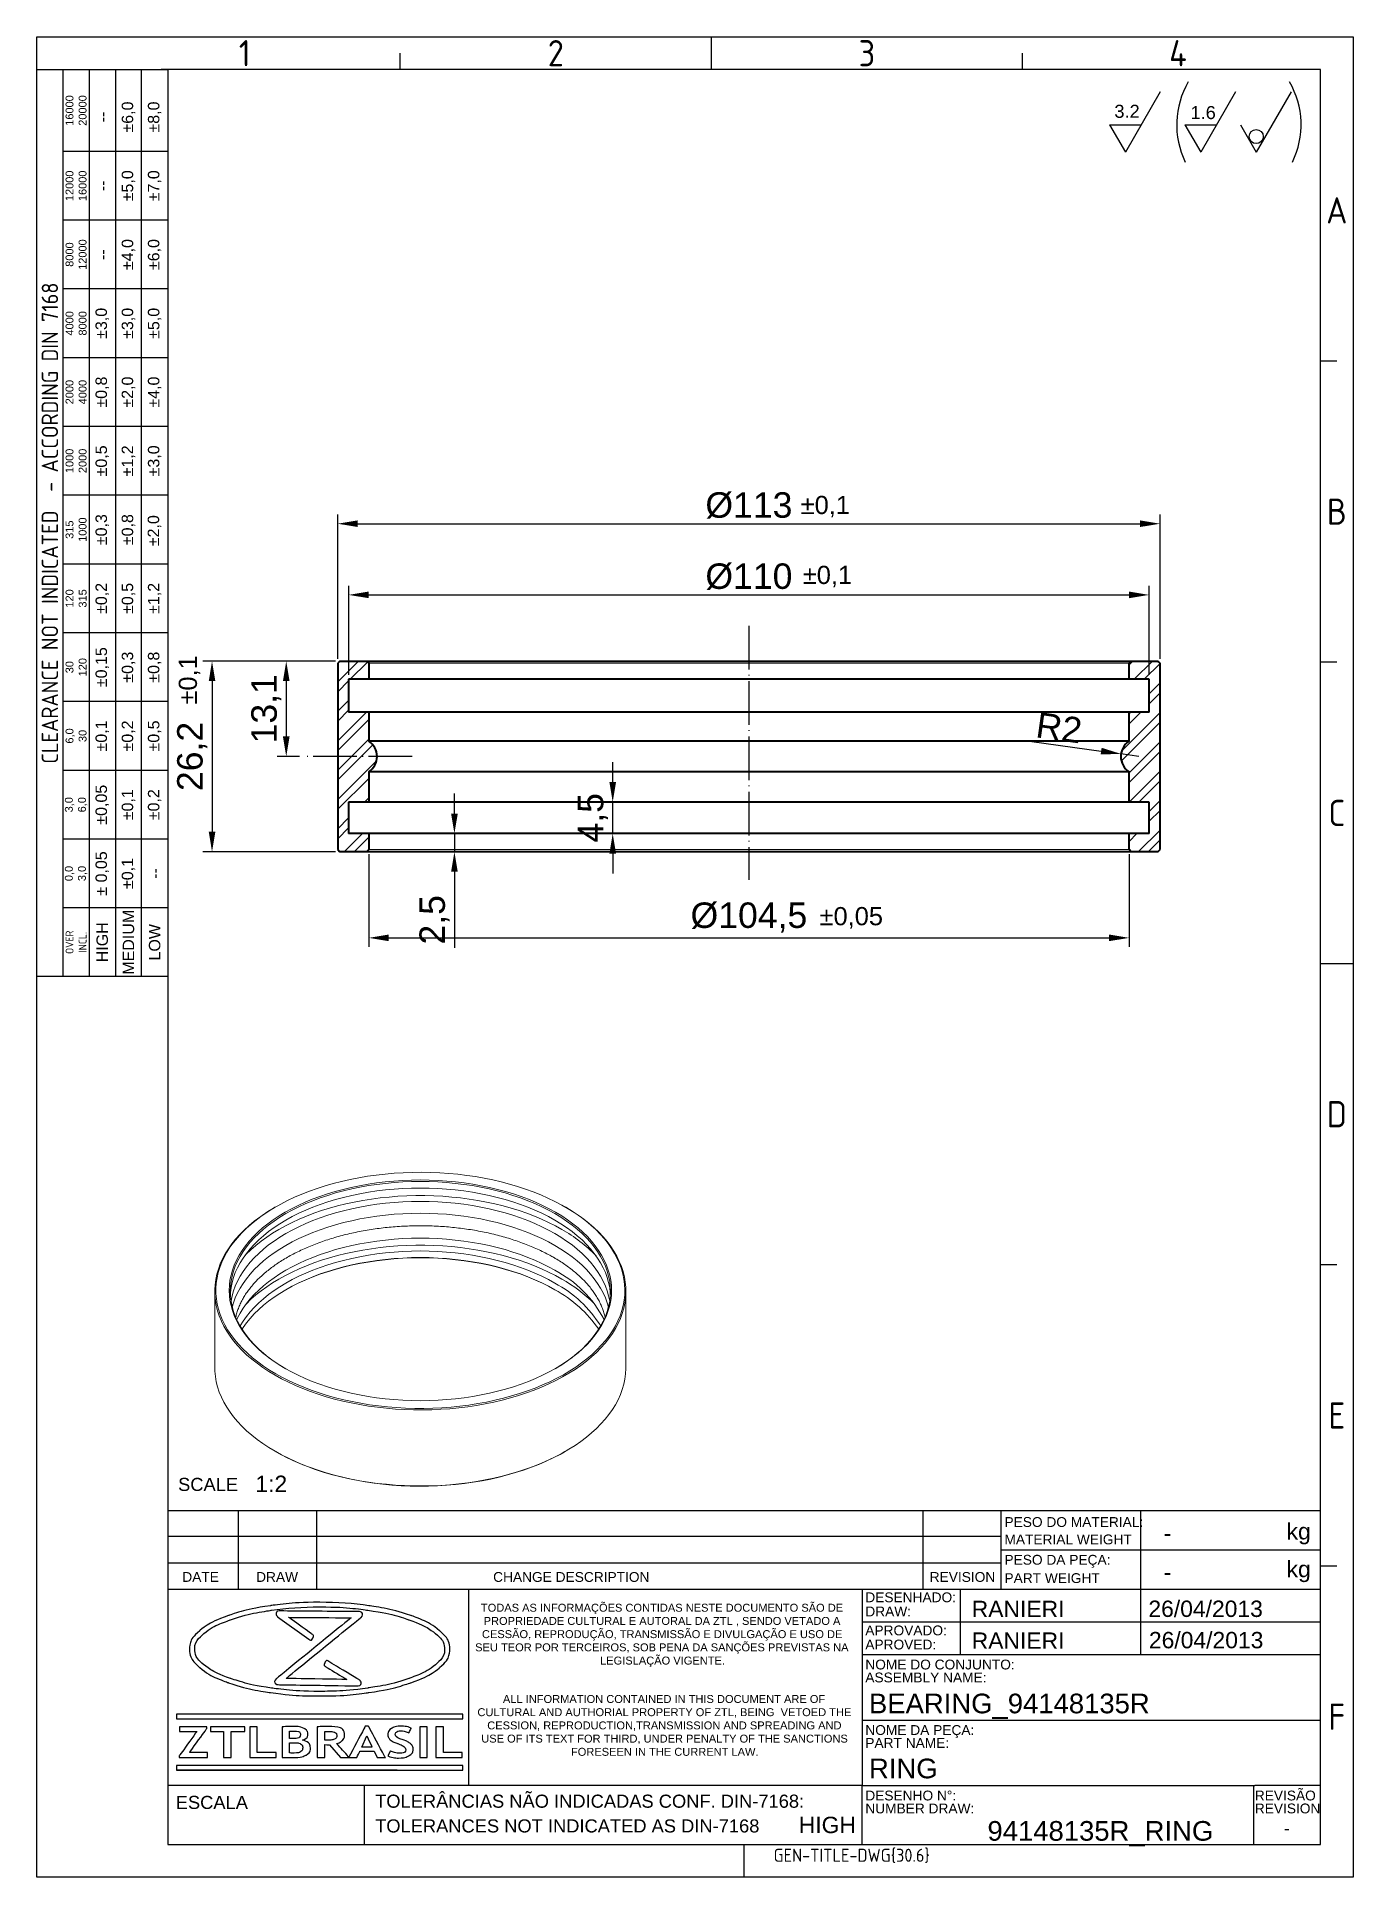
# Model space of a CAD drawing. Header units: millimetres. Extents: x 4510 to 4691, y 1198 to 1451.
import ezdxf
from ezdxf.enums import TextEntityAlignment as Align

# ---------------------------------------------------------------- set-up
doc = ezdxf.new("R2010")
doc.units = ezdxf.units.MM
doc.linetypes.add('ACAD_ISO02W100', pattern=[15, 12, -3])
doc.linetypes.add('ACAD_ISO04W100', pattern=[30, 24, -3, 0, -3])
for name, color, linetype, lineweight in [('AM_0', 7, 'Continuous', 40), ('AM_4', 1, 'ACAD_ISO04W100', 25), ('AM_5', 1, 'Continuous', 25), ('AM_8', 40, 'ACAD_ISO02W100', 35)]:
    doc.layers.add(name, color=color, linetype=linetype, lineweight=lineweight)
doc.layers.add('Camada 1', color=7, linetype='Continuous')
doc.styles.add('ACISOTS', font='isocp.shx', dxfattribs={"height": 1})
doc.styles.get("Standard").update_dxf_attribs({"font": 'arial.ttf'})
doc.dimstyles.new('ISO-25', dxfattribs={"dimtxt": 3.5, "dimasz": 2.75, "dimexe": 1.25, "dimexo": 0.625, "dimtad": 1, "dimtxsty": 'Standard', "dimcen": 2.5, "dimadec": 0, "dimazin": 0, "dimtfac": 1, "dimtmove": 0, "dimatfit": 3, "dimfxl": 1, "dimarcsym": 0})

msp = doc.modelspace()

# ---------------------------------------------------------------- texts
at = {"color": 135, "lineweight": 25, "style": 'ACISOTS'}
for s, p in [('1', (4539.006, 1448.551)), ('2', (4581.756, 1448.551)), ('3', (4624.506, 1448.551)), ('4', (4667.256, 1448.551)), ('A', (4689.081, 1426.951)), ('B', (4689.081, 1385.551)), ('C', (4689.081, 1344.151)), ('D', (4689.081, 1302.751)), ('E', (4689.081, 1261.351)), ('F', (4689.081, 1219.951))]:
    msp.add_text(s, height=3.6, dxfattribs=at).set_placement(p, align=Align.MIDDLE)
for s, height, p in [('SCALE', 1.8, (4529.847, 1250.975)), ('PESO DO MATERIAL:', 1.35, (4643.407, 1246.032)), ('MATERIAL WEIGHT', 1.35, (4643.407, 1243.641)), ('kg', 2.25, (4682.18, 1244.306)), ('PESO DA PEÇA:', 1.35, (4643.407, 1240.843)), ('DATE', 1.35, (4530.424, 1238.482)), ('DRAW', 1.35, (4540.566, 1238.482)), ('CHANGE DESCRIPTION', 1.35, (4573.14, 1238.482)), ('REVISION', 1.35, (4633.132, 1238.482)), ('PART WEIGHT', 1.35, (4643.407, 1238.324)), ('kg', 2.25, (4682.18, 1239.115)), ('DESENHADO:', 1.35, (4624.284, 1235.684)), ('DRAW:', 1.35, (4624.284, 1233.742)), ('APROVADO:', 1.35, (4624.284, 1231.137)), ('APROVED:', 1.35, (4624.284, 1229.195)), ('NOME DO CONJUNTO:', 1.35, (4624.284, 1226.449)), ('ASSEMBLY NAME:', 1.35, (4624.284, 1224.671)), ('NOME DA PEÇA:', 1.35, (4624.284, 1217.449)), ('PART NAME:', 1.35, (4624.284, 1215.671)), ('ESCALA', 1.8, (4529.522, 1207.277)), ('TOLERÂNCIAS NÃO INDICADAS CONF. DIN-7168:', 1.8, (4556.921, 1207.445)), ('DESENHO N%%d:', 1.35, (4624.284, 1208.449)), ('REVISÃO', 1.35, (4677.81, 1208.449)), ('NUMBER DRAW:', 1.35, (4624.284, 1206.671)), ('REVISION', 1.35, (4677.81, 1206.671)), ('TOLERANCES NOT INDICATED AS DIN-7168', 1.8, (4556.921, 1204.048))]:
    msp.add_text(s, height=height).set_placement(p)
at = {"color": 135, "lineweight": 25, "attachment_point": 5, "rotation": 90}
for s, insert, char_height, width in [('16000\\P20000', (4515.831, 1440.676), 1.08, 11.25), ('±6,0', (4523.031, 1439.776), 1.575, 9.45), ('±8,0', (4526.631, 1439.776), 1.575, 9.45), ('--', (4519.431, 1439.776), 1.575, 9.45), ('12000\\P16000', (4515.831, 1430.326), 1.08, 9.45), ('±5,0', (4523.031, 1430.326), 1.575, 9.45), ('±7,0', (4526.631, 1430.326), 1.575, 9.45), ('--', (4519.431, 1430.326), 1.575, 9.45), ('8000\\P12000', (4515.831, 1420.876), 1.08, 9.45), ('--', (4519.431, 1420.876), 1.575, 9.45), ('±4,0', (4523.031, 1420.876), 1.575, 9.45), ('±6,0', (4526.631, 1420.876), 1.575, 9.45), ('{\\Fisocp.shx|c0;CLEARANCE NOT INDICATED  - ACCORDING DIN 7168}', (4512.231, 1383.976), 2.25, 124.65), ('4000\\P8000', (4515.831, 1411.426), 1.08, 9.45), ('±3,0', (4519.431, 1411.426), 1.575, 9.45), ('±3,0', (4523.031, 1411.426), 1.575, 9.45), ('±5,0', (4526.631, 1411.426), 1.575, 9.45), ('2000\\P4000', (4515.831, 1401.976), 1.08, 9.45), ('±0,8', (4519.431, 1401.976), 1.575, 9.45), ('±2,0', (4523.031, 1401.976), 1.575, 9.45), ('±4,0', (4526.631, 1401.976), 1.575, 9.45), ('1000\\P2000', (4515.831, 1392.526), 1.08, 9.45), ('±0,5', (4519.431, 1392.526), 1.575, 9.45), ('±1,2', (4523.031, 1392.526), 1.575, 9.45), ('±3,0', (4526.631, 1392.526), 1.575, 9.45), ('315\\P1000', (4515.831, 1383.076), 1.08, 9.45), ('±0,3', (4519.431, 1383.076), 1.575, 9.45), ('±0,8', (4523.031, 1383.076), 1.575, 9.45), ('±2,0', (4526.601, 1382.935), 1.575, 9.45), ('120\\P315', (4515.831, 1373.626), 1.08, 9.45), ('±0,2', (4519.431, 1373.626), 1.575, 9.45), ('±0,5', (4523.031, 1373.626), 1.575, 9.45), ('±1,2', (4526.631, 1373.626), 1.575, 9.45), ('±0,15', (4519.431, 1364.176), 1.575, 9.45), ('±0,3', (4523.031, 1364.176), 1.575, 9.45), ('±0,8', (4526.631, 1364.176), 1.575, 9.45), ('30\\P120', (4515.831, 1364.176), 1.08, 9.45), ('6,0\\P30', (4515.831, 1354.726), 1.08, 9.45), ('±0,1', (4519.431, 1354.726), 1.575, 9.45), ('±0,2', (4523.031, 1354.726), 1.575, 9.45), ('±0,5', (4526.631, 1354.726), 1.575, 9.45), ('3,0\\P6,0', (4515.831, 1345.276), 1.08, 9.45), ('±0,05', (4519.431, 1345.276), 1.575, 9.45), ('±0,1', (4523.031, 1345.276), 1.575, 9.45), ('±0,2', (4526.631, 1345.276), 1.575, 9.45), ('± 0,05', (4519.431, 1335.826), 1.575, 9.45), ('\\pt4.79529;±0,1', (4523.031, 1335.826), 1.575, 9.45), ('0,0\\P3,0', (4515.831, 1335.826), 1.08, 9.45), ('--', (4526.631, 1335.826), 1.575, 9.45), ('MEDIUM', (4523.031, 1326.376), 1.575, 9.45), ('{\\Fisocp.shx|c0;OVER\\PINCL.}', (4515.831, 1326.376), 1.08, 9.45), ('HIGH', (4519.431, 1326.376), 1.575, 9.45), ('LOW', (4526.631, 1326.376), 1.575, 9.45)]:
    msp.add_mtext(s, dxfattribs=dict(at, insert=insert, char_height=char_height, width=width))
at = {"linetype": 'Continuous', "char_height": 1.089, "attachment_point": 1}
for s, width, insert in [('\\pi1.1295;TODAS AS INFORMAÇÕES CONTIDAS NESTE DOCUMENTO SÃO DE \\P\\pi1.5065;PROPRIEDADE CULTURAL E AUTORAL DA ZTL , SENDO VETADO A \\P\\pi1.274;CESSÃO, REPRODUÇÃO, TRANSMISSÃO E DIVULGAÇÃO E USO DE \\P\\pi0.34021;SEU TEOR POR TERCEIROS, SOB PENA DA SANÇÕES PREVISTAS NA \\P\\pi17.505;LEGISLAÇÃO VIGENTE.', 51.92805, (4570.33, 1235.475)), ('\\pi3.5499;ALL INFORMATION CONTAINED IN THIS DOCUMENT ARE OF \\P\\pi0.041443;CULTURAL AND AUTHORIAL PROPERTY OF ZTL, BEING  VETOED THE \\P\\pi1.3942;CESSION, REPRODUCTION,TRANSMISSION AND SPREADING AND \\P\\pi0.57109;USE OF ITS TEXT FOR THIRD, UNDER PENALTY OF THE SANCTIONS \\P\\pi12.898;FORESEEN IN THE CURRENT LAW.', 51.32011, (4570.938, 1222.935))]:
    msp.add_mtext_dynamic_manual_height_columns(s, width=width, gutter_width=12.5, heights=[0], dxfattribs=dict(at, insert=insert))
for tag, height, p in [('1:2', 2.25, (4542.653, 1251.959)), ('HIGH', 2.25, (4619.068, 1205.082)), ('-', 1.76, (4682.204, 1204.642))]:
    msp.add_attdef(tag, text='', height=height).set_placement(p, align=Align.MIDDLE_CENTER)
for p in [(4665.286, 1245.176), (4665.286, 1239.821)]:
    msp.add_attdef('-', text='', height=2.25).set_placement(p, align=Align.MIDDLE_LEFT)
for tag, p, height in [('RANIERI', (4638.908, 1233.636), 2.25), ('26/04/2013', (4663.187, 1233.662), 2.25), ('26/04/2013', (4663.259, 1229.356), 2.25), ('RANIERI', (4638.906, 1229.282), 2.25), ('BEARING_94148135R', (4624.792, 1220.423), 2.7), ('RING', (4624.792, 1211.492), 2.7), ('94148135R_RING', (4641.07, 1202.914), 2.7)]:
    msp.add_attdef(tag, p, '', height=height)
at = {"color": 135, "style": 'ACISOTS'}
msp.add_attdef('GEN-TITLE-DWG{30.6}', (4611.684, 1200.013), '', height=1.8, dxfattribs=at)
at = {"layer": 'AM_5', "char_height": 1.7903, "attachment_point": 1}
for s, insert in [('3.2', (4658.515, 1441.46)), ('1.6', (4668.972, 1441.287))]:
    msp.add_mtext_dynamic_manual_height_columns(s, width=18.23779, gutter_width=12.5, heights=[0], dxfattribs=dict(at, insert=insert))
at = {"layer": 'AM_5', "ltscale": 0.25, "char_height": 2.5, "attachment_point": 1}
for s, insert in [('%%P0,1', (4615.405, 1387.721)), ('%%P0,1', (4615.694, 1378.106)), ('%%P0,05', (4618.001, 1331.213))]:
    msp.add_mtext_dynamic_manual_height_columns(s, width=11.83406, gutter_width=12.5, heights=[0], dxfattribs=dict(at, insert=insert))
at = {"layer": 'AM_5', "ltscale": 0.25, "insert": (4529.937, 1359.041), "char_height": 2.5, "attachment_point": 1, "rotation": 90}
msp.add_mtext_dynamic_manual_height_columns('%%P0,1', width=11.83406, gutter_width=12.5, heights=[0], dxfattribs=at)

# ---------------------------------------------------------------- blocks, each defined once
blk = doc.blocks.new('*D23')
at = {"layer": 'AM_5', "color": 0, "lineweight": -2, "ltscale": 0.25, "transparency": 16777216}
for p, q in [((4551.79, 1365.34), (4551.79, 1385.14)), ((4554.54, 1383.89), (4662.04, 1383.89)), ((4664.79, 1365.34), (4664.79, 1385.14))]:
    blk.add_line(p, q, dxfattribs=at)
at = {"layer": 'AM_5', "color": 0, "ltscale": 0.25, "transparency": 16777216}
for points in [[(4554.54, 1384.35), (4554.54, 1383.44), (4551.79, 1383.89)], [(4662.04, 1384.35), (4662.04, 1383.44), (4664.79, 1383.89)]]:
    blk.add_solid(points, dxfattribs=at)
at = {"layer": 'Defpoints', "color": 0, "ltscale": 0.25, "transparency": 16777216}
for p in [(4664.79, 1383.89), (4551.79, 1364.71), (4664.79, 1364.71)]:
    blk.add_point(p, dxfattribs=at)
at = {"layer": 'AM_5', "color": 0, "ltscale": 0.25, "transparency": 16777216, "insert": (4608.29, 1386.4), "char_height": 3.5, "attachment_point": 5}
blk.add_mtext('%%c113', dxfattribs=at)
blk = doc.blocks.new('*D24')
at = {"layer": 'AM_5', "color": 0, "lineweight": -2, "ltscale": 0.25, "transparency": 16777216}
for p, q in [((4553.29, 1363.14), (4553.29, 1375.36)), ((4556.04, 1374.11), (4660.54, 1374.11)), ((4663.29, 1363.14), (4663.29, 1375.36))]:
    blk.add_line(p, q, dxfattribs=at)
at = {"layer": 'AM_5', "color": 0, "ltscale": 0.25, "transparency": 16777216}
for points in [[(4556.04, 1374.57), (4556.04, 1373.66), (4553.29, 1374.11)], [(4660.54, 1374.57), (4660.54, 1373.66), (4663.29, 1374.11)]]:
    blk.add_solid(points, dxfattribs=at)
at = {"layer": 'Defpoints', "color": 0, "ltscale": 0.25, "transparency": 16777216}
for p in [(4663.29, 1374.11), (4553.29, 1362.51), (4663.29, 1362.51)]:
    blk.add_point(p, dxfattribs=at)
at = {"layer": 'AM_5', "color": 0, "ltscale": 0.25, "transparency": 16777216, "insert": (4608.29, 1376.62), "char_height": 3.5, "attachment_point": 5}
blk.add_mtext('%%c110', dxfattribs=at)
blk = doc.blocks.new('*D25')
at = {"layer": 'AM_5', "color": 0, "lineweight": -2, "ltscale": 0.25, "transparency": 16777216}
for p, q in [((4556.04, 1338.49), (4556.04, 1325.73)), ((4660.54, 1338.49), (4660.54, 1325.73)), ((4558.79, 1326.98), (4657.79, 1326.98))]:
    blk.add_line(p, q, dxfattribs=at)
at = {"layer": 'AM_5', "color": 0, "ltscale": 0.25, "transparency": 16777216}
for points in [[(4558.79, 1327.44), (4558.79, 1326.53), (4556.04, 1326.98)], [(4657.79, 1327.44), (4657.79, 1326.53), (4660.54, 1326.98)]]:
    blk.add_solid(points, dxfattribs=at)
at = {"layer": 'Defpoints', "color": 0, "ltscale": 0.25, "transparency": 16777216}
for p in [(4556.04, 1339.11), (4660.54, 1339.11), (4660.54, 1326.98)]:
    blk.add_point(p, dxfattribs=at)
at = {"layer": 'AM_5', "color": 0, "ltscale": 0.25, "transparency": 16777216, "insert": (4608.29, 1329.77), "char_height": 3.5, "attachment_point": 5}
blk.add_mtext('%%C104,5', dxfattribs=at)
blk = doc.blocks.new('*D26')
at = {"layer": 'AM_5', "color": 0, "lineweight": -2, "ltscale": 0.25, "transparency": 16777216}
for p, q in [((4589.57, 1348.39), (4589.57, 1351.14)), ((4588.95, 1345.64), (4588.32, 1345.64)), ((4589.57, 1341.31), (4589.57, 1345.64)), ((4588.95, 1341.31), (4588.32, 1341.31)), ((4589.57, 1338.56), (4589.57, 1335.81))]:
    blk.add_line(p, q, dxfattribs=at)
at = {"layer": 'AM_5', "color": 0, "ltscale": 0.25, "transparency": 16777216}
for points in [[(4589.12, 1348.39), (4590.03, 1348.39), (4589.57, 1345.64)], [(4589.12, 1338.56), (4590.03, 1338.56), (4589.57, 1341.31)]]:
    blk.add_solid(points, dxfattribs=at)
at = {"layer": 'Defpoints', "color": 0, "ltscale": 0.25, "transparency": 16777216}
for p in [(4589.57, 1345.64), (4589.57, 1345.64), (4589.57, 1341.31)]:
    blk.add_point(p, dxfattribs=at)
at = {"layer": 'AM_5', "color": 0, "ltscale": 0.25, "transparency": 16777216, "insert": (4586.85, 1343.48), "char_height": 3.5, "attachment_point": 5, "rotation": 90}
blk.add_mtext('4,5', dxfattribs=at)
blk = doc.blocks.new('*D27')
at = {"layer": 'AM_5', "color": 0, "lineweight": -2, "ltscale": 0.25, "transparency": 16777216}
for p, q in [((4567.82, 1344.06), (4567.82, 1346.81)), ((4567.19, 1341.31), (4566.57, 1341.31)), ((4567.82, 1341.31), (4567.82, 1338.81)), ((4567.19, 1338.81), (4566.57, 1338.81)), ((4567.82, 1336.06), (4567.82, 1325.61))]:
    blk.add_line(p, q, dxfattribs=at)
at = {"layer": 'AM_5', "color": 0, "ltscale": 0.25, "transparency": 16777216}
for points in [[(4567.36, 1344.06), (4568.28, 1344.06), (4567.82, 1341.31)], [(4567.36, 1336.06), (4568.28, 1336.06), (4567.82, 1338.81)]]:
    blk.add_solid(points, dxfattribs=at)
at = {"layer": 'Defpoints', "color": 0, "ltscale": 0.25, "transparency": 16777216}
for p in [(4567.82, 1341.31), (4567.82, 1338.81), (4567.82, 1338.81)]:
    blk.add_point(p, dxfattribs=at)
at = {"layer": 'AM_5', "color": 0, "ltscale": 0.25, "transparency": 16777216, "insert": (4565.09, 1329.46), "char_height": 3.5, "attachment_point": 5, "rotation": 90}
blk.add_mtext('2,5', dxfattribs=at)
blk = doc.blocks.new('*D28')
at = {"layer": 'AM_5', "color": 0, "lineweight": -2, "ltscale": 0.25, "transparency": 16777216}
for p, q in [((4551.46, 1365.01), (4543.46, 1365.01)), ((4544.71, 1362.26), (4544.71, 1354.66)), ((4546.55, 1351.91), (4543.46, 1351.91))]:
    blk.add_line(p, q, dxfattribs=at)
at = {"layer": 'AM_5', "color": 0, "ltscale": 0.25, "transparency": 16777216}
for points in [[(4544.25, 1362.26), (4545.17, 1362.26), (4544.71, 1365.01)], [(4544.25, 1354.66), (4545.17, 1354.66), (4544.71, 1351.91)]]:
    blk.add_solid(points, dxfattribs=at)
at = {"layer": 'Defpoints', "color": 0, "ltscale": 0.25, "transparency": 16777216}
for p in [(4552.09, 1365.01), (4544.71, 1351.91), (4547.17, 1351.91)]:
    blk.add_point(p, dxfattribs=at)
at = {"layer": 'AM_5', "color": 0, "ltscale": 0.25, "transparency": 16777216, "insert": (4541.98, 1358.46), "char_height": 3.5, "attachment_point": 5, "rotation": 90}
blk.add_mtext('13,1', dxfattribs=at)
blk = doc.blocks.new('*D29')
at = {"layer": 'AM_5', "color": 0, "lineweight": -2, "ltscale": 0.25, "transparency": 16777216}
for p, q in [((4551.46, 1365.01), (4533.26, 1365.01)), ((4534.51, 1362.26), (4534.51, 1341.56)), ((4551.46, 1338.81), (4533.26, 1338.81))]:
    blk.add_line(p, q, dxfattribs=at)
at = {"layer": 'AM_5', "color": 0, "ltscale": 0.25, "transparency": 16777216}
for points in [[(4534.06, 1362.26), (4534.97, 1362.26), (4534.51, 1365.01)], [(4534.06, 1341.56), (4534.97, 1341.56), (4534.51, 1338.81)]]:
    blk.add_solid(points, dxfattribs=at)
at = {"layer": 'Defpoints', "color": 0, "ltscale": 0.25, "transparency": 16777216}
for p in [(4552.09, 1365.01), (4534.51, 1338.81), (4552.09, 1338.81)]:
    blk.add_point(p, dxfattribs=at)
at = {"layer": 'AM_5', "color": 0, "ltscale": 0.25, "transparency": 16777216, "insert": (4531.79, 1351.91), "char_height": 3.5, "attachment_point": 5, "rotation": 90}
blk.add_mtext('26,2', dxfattribs=at)
blk = doc.blocks.new('*D30')
at = {"layer": 'AM_5', "color": 0, "lineweight": -2, "ltscale": 0.25, "transparency": 16777216}
for p, q in [((4647.18, 1353.98), (4656.69, 1352.64)), ((4661.89, 1351.91), (4659.42, 1352.26))]:
    blk.add_line(p, q, dxfattribs=at)
at = {"layer": 'AM_5', "color": 0, "ltscale": 0.25, "transparency": 16777216}
blk.add_solid([(4656.76, 1353.1), (4656.63, 1352.19), (4659.42, 1352.26)], dxfattribs=at)
at = {"layer": 'Defpoints', "color": 0, "ltscale": 0.25, "transparency": 16777216}
for p in [(4659.42, 1352.26), (4661.89, 1351.91)]:
    blk.add_point(p, dxfattribs=at)
at = {"layer": 'AM_5', "color": 0, "ltscale": 0.25, "transparency": 16777216, "insert": (4650.91, 1355.86), "char_height": 3.5, "attachment_point": 5, "rotation": 352.0069}
blk.add_mtext('R2', dxfattribs=at)

# ---------------------------------------------------------------- dimensions: what is measured, and where the dimension line sits
at = {"layer": 'AM_5', "ltscale": 0.25}
for base, p1, p2, text, picture, middle in [((4664.787, 1383.894), (4551.787, 1364.714), (4664.787, 1364.714), '%%c113', '*D23', (4608.287, 1386.404)), ((4663.287, 1374.114), (4553.287, 1362.514), (4663.287, 1362.514), '%%c110', '*D24', (4608.287, 1376.624)), ((4660.537, 1326.984), (4556.037, 1339.114), (4660.537, 1339.114), '%%C104,5', '*D25', (4608.287, 1329.769))]:
    dim = msp.add_linear_dim(base=base, p1=p1, p2=p2, text=text, dimstyle='ISO-25', dxfattribs=at)
    dim.commit()
    dim.dimension.update_dxf_attribs({"geometry": picture, "text_midpoint": middle})
for base, p1, p2, picture, middle in [((4534.515, 1338.814), (4552.087, 1365.014), (4552.087, 1338.814), '*D29', (4531.786, 1351.914)), ((4544.711, 1351.914), (4552.087, 1365.014), (4547.171, 1351.914), '*D28', (4541.983, 1358.464)), ((4567.819, 1338.814), (4567.819, 1341.314), (4567.819, 1338.814), '*D27', (4565.091, 1329.46))]:
    dim = msp.add_linear_dim(base=base, p1=p1, p2=p2, angle=90, dimstyle='ISO-25', dxfattribs=at)
    dim.commit()
    dim.dimension.update_dxf_attribs({"geometry": picture, "text_midpoint": middle})
dim = msp.add_radius_dim(center=(4661.893, 1351.914), mpoint=(4659.418, 1352.262), text='R2', dimstyle='ISO-25', dxfattribs=at)
dim.commit()
dim.dimension.update_dxf_attribs({"geometry": '*D30', "text_midpoint": (4650.907, 1355.862)})
dim = msp.add_linear_dim(base=(4589.574, 1345.64), p1=(4589.574, 1341.314), p2=(4589.574, 1345.64), angle=90, text='4,5', dimstyle='ISO-25', dxfattribs=at)
dim.commit()
dim.dimension.update_dxf_attribs({"geometry": '*D26', "text_midpoint": (4589.574, 1343.477), "dimtype": 160})

# ---------------------------------------------------------------- hatches: boundary and pattern name
at = {"layer": 'AM_5', "ltscale": 0.25}
h = msp.add_hatch(dxfattribs=at)
h.set_pattern_fill('ANSI32', color=256, scale=0.3)
h.set_pattern_definition([(45, (1.337, 0.1485), (-2.0205576, 2.0205576), []), (45, (2.684, 0.1485), (-2.0205576, 2.0205576), [])])
h.paths.add_polyline_path([(4551.787, 1339.114), (4552.087, 1338.814), (4555.737, 1338.814), (4556.037, 1339.114), (4556.037, 1341.314), (4553.287, 1341.314), (4553.287, 1345.64), (4556.037, 1345.64), (4556.037, 1349.814, 0.54454), (4556.037, 1354.014), (4556.037, 1358.014), (4553.287, 1358.014), (4553.287, 1362.514), (4556.037, 1362.514), (4556.037, 1364.714), (4555.737, 1365.014), (4552.087, 1365.014), (4551.787, 1364.714)])
h.paths.add_polyline_path([(4660.537, 1354.014, 0.54454), (4660.537, 1349.814), (4660.537, 1345.64), (4663.287, 1345.64), (4663.287, 1341.314), (4660.537, 1341.314), (4660.537, 1339.114), (4660.837, 1338.814), (4664.487, 1338.814), (4664.787, 1339.114), (4664.787, 1364.714), (4664.487, 1365.014), (4660.837, 1365.014), (4660.537, 1364.714), (4660.537, 1362.514), (4663.287, 1362.514), (4663.287, 1358.014), (4660.537, 1358.014)])

# ---------------------------------------------------------------- linework, layer by layer
at = {"color": 135, "lineweight": 25}
for p, q in [((4510.431, 1197.901), (4510.431, 1450.801)), ((4510.431, 1450.801), (4691.331, 1450.801)), ((4603.131, 1446.301), (4603.131, 1450.801)), ((4691.331, 1450.801), (4691.331, 1197.901)), ((4560.381, 1446.301), (4560.381, 1448.551)), ((4645.881, 1446.301), (4645.881, 1448.551)), ((4514.031, 1321.651), (4514.031, 1446.301)), ((4517.631, 1446.301), (4517.631, 1321.651)), ((4521.231, 1446.301), (4521.231, 1321.651)), ((4524.831, 1321.651), (4524.831, 1446.301)), ((4528.431, 1435.051), (4514.031, 1435.051)), ((4528.431, 1425.601), (4514.031, 1425.601)), ((4528.431, 1416.151), (4514.031, 1416.151)), ((4528.431, 1406.701), (4514.031, 1406.701)), ((4689.081, 1406.251), (4686.831, 1406.251)), ((4528.431, 1397.251), (4514.031, 1397.251)), ((4528.431, 1387.801), (4514.031, 1387.801)), ((4528.431, 1378.351), (4514.031, 1378.351)), ((4528.431, 1368.901), (4514.031, 1368.901)), ((4689.081, 1364.851), (4686.831, 1364.851)), ((4528.431, 1359.451), (4514.031, 1359.451)), ((4528.431, 1350.001), (4514.031, 1350.001)), ((4528.431, 1340.551), (4514.031, 1340.551)), ((4528.431, 1331.101), (4514.031, 1331.101)), ((4686.831, 1323.451), (4691.331, 1323.451)), ((4689.081, 1282.051), (4686.831, 1282.051)), ((4689.081, 1240.651), (4686.831, 1240.651)), ((4607.631, 1197.901), (4607.631, 1202.401)), ((4691.331, 1197.901), (4510.431, 1197.901))]:
    msp.add_line(p, q, dxfattribs=at)
for p, q in [((4686.831, 1446.301), (4527.531, 1446.301)), ((4528.431, 1446.301), (4528.431, 1202.401)), ((4686.831, 1202.401), (4686.831, 1446.301)), ((4528.431, 1248.301), (4686.831, 1248.301)), ((4528.431, 1248.301), (4528.431, 1202.401)), ((4528.431, 1248.301), (4642.954, 1248.301)), ((4538.154, 1237.501), (4538.154, 1248.301)), ((4548.929, 1237.501), (4548.929, 1248.301)), ((4632.248, 1237.501), (4632.248, 1248.301)), ((4642.954, 1237.501), (4642.954, 1248.301)), ((4662.081, 1248.301), (4662.081, 1242.901)), ((4686.831, 1202.401), (4686.831, 1248.301)), ((4642.954, 1244.701), (4528.431, 1244.701)), ((4642.954, 1242.901), (4686.831, 1242.901)), ((4662.081, 1242.901), (4662.081, 1237.501)), ((4528.431, 1241.101), (4642.954, 1241.101)), ((4528.431, 1237.501), (4623.831, 1237.501)), ((4569.77, 1237.501), (4569.77, 1210.501)), ((4623.831, 1237.501), (4623.831, 1220.401)), ((4623.831, 1237.501), (4686.831, 1237.501)), ((4637.331, 1237.501), (4637.331, 1228.501)), ((4662.081, 1237.501), (4662.081, 1228.501)), ((4623.831, 1233.001), (4686.831, 1233.001)), ((4623.831, 1228.501), (4686.831, 1228.501)), ((4623.831, 1220.401), (4623.831, 1210.501)), ((4623.831, 1219.501), (4686.831, 1219.501)), ((4623.831, 1210.501), (4528.431, 1210.501)), ((4555.431, 1210.501), (4555.431, 1202.401)), ((4623.831, 1202.401), (4623.831, 1210.501)), ((4623.831, 1210.501), (4677.831, 1210.501)), ((4677.609, 1210.501), (4677.609, 1202.401)), ((4686.831, 1210.501), (4677.831, 1210.501)), ((4528.431, 1202.401), (4686.831, 1202.401)), ((4528.431, 1202.401), (4686.831, 1202.401))]:
    msp.add_line(p, q)
at = {"color": 7, "linetype": 'Continuous', "lineweight": 15}
for p, q in [((4660.537, 1364.714), (4556.037, 1364.714)), ((4556.037, 1339.114), (4660.537, 1339.114)), ((4543.268, 1290.014), (4543.162, 1289.953)), ((4583.12, 1289.953), (4583.014, 1290.014)), ((4534.891, 1278.423), (4534.891, 1267.971)), ((4591.391, 1267.971), (4591.391, 1278.423)), ((4543.162, 1256.441), (4543.268, 1256.38)), ((4583.014, 1256.38), (4583.12, 1256.441))]:
    msp.add_line(p, q, dxfattribs=at)
at = {"color": 135, "lineweight": 25}
msp.add_lwpolyline([(4528.431, 1446.301), (4528.431, 1321.651), (4510.431, 1321.651), (4510.431, 1446.301)], close=True, dxfattribs=at)
at = {"color": 7, "linetype": 'Continuous', "lineweight": 15, "flags": 128}
for points in [[(4543.272, 1267.075), (4544.177, 1266.575), (4545.119, 1266.099), (4546.097, 1265.648), (4547.11, 1265.223), (4548.153, 1264.824), (4549.227, 1264.452), (4550.329, 1264.108), (4551.455, 1263.793), (4552.605, 1263.507), (4553.776, 1263.251), (4554.966, 1263.025), (4556.171, 1262.83), (4557.391, 1262.667), (4558.622, 1262.535), (4559.862, 1262.434), (4561.108, 1262.366), (4562.359, 1262.33), (4563.611, 1262.326), (4564.862, 1262.354), (4566.11, 1262.414), (4567.352, 1262.507), (4568.585, 1262.631), (4569.808, 1262.786), (4571.017, 1262.974), (4572.211, 1263.192), (4573.387, 1263.44), (4574.542, 1263.719), (4575.675, 1264.026), (4576.783, 1264.363), (4577.864, 1264.728), (4578.915, 1265.12), (4579.936, 1265.539), (4580.922, 1265.984), (4581.874, 1266.454), (4582.789, 1266.948), (4583.664, 1267.464), (4584.499, 1268.003), (4585.291, 1268.563), (4586.039, 1269.142), (4586.742, 1269.741), (4587.398, 1270.356), (4588.006, 1270.988), (4588.564, 1271.635), (4589.072, 1272.296), (4589.529, 1272.969), (4589.933, 1273.653), (4590.284, 1274.347), (4590.581, 1275.049), (4590.824, 1275.758), (4591.011, 1276.473), (4591.143, 1277.191), (4591.22, 1277.913), (4591.241, 1278.636), (4591.206, 1279.358), (4591.116, 1280.079), (4590.969, 1280.797), (4590.768, 1281.51), (4590.512, 1282.218), (4590.201, 1282.918), (4589.837, 1283.61), (4589.42, 1284.291), (4588.95, 1284.961), (4588.429, 1285.618), (4587.859, 1286.262), (4587.239, 1286.89), (4586.571, 1287.501), (4585.856, 1288.095), (4585.097, 1288.669), (4584.294, 1289.224), (4583.449, 1289.757), (4582.564, 1290.268), (4581.64, 1290.756), (4580.679, 1291.22), (4579.683, 1291.658), (4578.655, 1292.071), (4577.596, 1292.456), (4576.508, 1292.814), (4575.394, 1293.144), (4574.255, 1293.444), (4573.095, 1293.715), (4571.914, 1293.956), (4570.716, 1294.166), (4569.503, 1294.346), (4568.278, 1294.494), (4567.042, 1294.61), (4565.798, 1294.694), (4564.55, 1294.747), (4563.298, 1294.767), (4562.046, 1294.755), (4560.796, 1294.71), (4559.551, 1294.634), (4558.313, 1294.526), (4557.085, 1294.386), (4555.869, 1294.214), (4554.667, 1294.012), (4553.482, 1293.778), (4552.316, 1293.515), (4551.171, 1293.222), (4550.051, 1292.899), (4548.956, 1292.548), (4547.89, 1292.17), (4546.853, 1291.764), (4545.85, 1291.332), (4544.88, 1290.874), (4543.947, 1290.393), (4543.052, 1289.887), (4542.196, 1289.359), (4541.383, 1288.81), (4540.612, 1288.24), (4539.886, 1287.651), (4539.207, 1287.044), (4538.575, 1286.42), (4537.991, 1285.781), (4537.458, 1285.127), (4536.976, 1284.46), (4536.545, 1283.781), (4536.168, 1283.092), (4535.844, 1282.394), (4535.574, 1281.688), (4535.359, 1280.976), (4535.199, 1280.259), (4535.094, 1279.539), (4535.045, 1278.816), (4535.052, 1278.093), (4535.115, 1277.372), (4535.233, 1276.652), (4535.407, 1275.936), (4535.636, 1275.226), (4535.92, 1274.521), (4536.257, 1273.825), (4536.648, 1273.139), (4537.091, 1272.463), (4537.587, 1271.799), (4538.133, 1271.148), (4538.728, 1270.513), (4539.372, 1269.893), (4540.064, 1269.29), (4540.801, 1268.706), (4541.582, 1268.141), (4542.406, 1267.597), (4543.272, 1267.075)], [(4544.562, 1267.82), (4543.724, 1268.326), (4542.927, 1268.855), (4542.174, 1269.404), (4541.465, 1269.973), (4540.802, 1270.56), (4540.187, 1271.164), (4539.621, 1271.784), (4539.105, 1272.418), (4538.641, 1273.066), (4538.228, 1273.725), (4537.869, 1274.394), (4537.564, 1275.072), (4537.314, 1275.758), (4537.118, 1276.45), (4536.979, 1277.146), (4536.894, 1277.845), (4536.866, 1278.545), (4536.894, 1279.246), (4536.979, 1279.945), (4537.118, 1280.641), (4537.314, 1281.332), (4537.564, 1282.018), (4537.869, 1282.696), (4538.228, 1283.366), (4538.641, 1284.025), (4539.105, 1284.672), (4539.621, 1285.306), (4540.187, 1285.926), (4540.802, 1286.53), (4541.465, 1287.117), (4542.174, 1287.686), (4542.927, 1288.235), (4543.724, 1288.764), (4544.562, 1289.271), (4545.44, 1289.755), (4546.356, 1290.215), (4547.307, 1290.65), (4548.292, 1291.059), (4549.309, 1291.441), (4550.356, 1291.796), (4551.43, 1292.123), (4552.528, 1292.421), (4553.65, 1292.689), (4554.791, 1292.927), (4555.951, 1293.134), (4557.126, 1293.311), (4558.313, 1293.455), (4559.511, 1293.568), (4560.717, 1293.649), (4561.928, 1293.697), (4563.141, 1293.713), (4564.355, 1293.697), (4565.566, 1293.649), (4566.771, 1293.568), (4567.969, 1293.455), (4569.157, 1293.311), (4570.332, 1293.134), (4571.491, 1292.927), (4572.633, 1292.689), (4573.754, 1292.421), (4574.853, 1292.123), (4575.927, 1291.796), (4576.973, 1291.441), (4577.99, 1291.059), (4578.976, 1290.65), (4579.927, 1290.215), (4580.843, 1289.755), (4581.721, 1289.271), (4582.559, 1288.764), (4583.356, 1288.235), (4584.109, 1287.686), (4584.818, 1287.117), (4585.481, 1286.53), (4586.096, 1285.926), (4586.662, 1285.306), (4587.178, 1284.672), (4587.642, 1284.025), (4588.054, 1283.366), (4588.413, 1282.696), (4588.719, 1282.018), (4588.969, 1281.332), (4589.164, 1280.641), (4589.304, 1279.945), (4589.388, 1279.246), (4589.416, 1278.545), (4589.388, 1277.845), (4589.304, 1277.146), (4589.164, 1276.45), (4588.969, 1275.758), (4588.719, 1275.072), (4588.413, 1274.394), (4588.054, 1273.725), (4587.642, 1273.066), (4587.178, 1272.418), (4586.662, 1271.784), (4586.096, 1271.164), (4585.481, 1270.56), (4584.818, 1269.973), (4584.109, 1269.404), (4583.356, 1268.855), (4582.559, 1268.326), (4581.721, 1267.82), (4580.843, 1267.336), (4579.927, 1266.876), (4578.976, 1266.441), (4577.99, 1266.031), (4576.973, 1265.649), (4575.927, 1265.294), (4574.853, 1264.967), (4573.754, 1264.669), (4572.633, 1264.401), (4571.491, 1264.163), (4570.332, 1263.956), (4569.157, 1263.78), (4567.969, 1263.635), (4566.771, 1263.522), (4565.566, 1263.442), (4564.355, 1263.393), (4563.141, 1263.377), (4561.928, 1263.393), (4560.717, 1263.442), (4559.511, 1263.522), (4558.313, 1263.635), (4557.126, 1263.78), (4555.951, 1263.956), (4554.791, 1264.163), (4553.65, 1264.401), (4552.528, 1264.669), (4551.43, 1264.967), (4550.356, 1265.294), (4549.309, 1265.649), (4548.292, 1266.031), (4547.307, 1266.441), (4546.356, 1266.876), (4545.44, 1267.336), (4544.562, 1267.82)], [(4581.65, 1267.779), (4582.448, 1268.262), (4583.24, 1268.788), (4583.99, 1269.334), (4584.694, 1269.9), (4585.353, 1270.483), (4585.965, 1271.084), (4586.528, 1271.7), (4587.04, 1272.331), (4587.502, 1272.975), (4587.912, 1273.63), (4588.269, 1274.295), (4588.572, 1274.97), (4588.822, 1275.651), (4589.016, 1276.339), (4589.155, 1277.031), (4589.239, 1277.726), (4589.266, 1278.423), (4589.239, 1279.119), (4589.155, 1279.814), (4589.016, 1280.506), (4588.822, 1281.194), (4588.572, 1281.876), (4588.269, 1282.55), (4587.912, 1283.216), (4587.502, 1283.871), (4587.04, 1284.514), (4586.528, 1285.145), (4585.965, 1285.761), (4585.353, 1286.362), (4584.694, 1286.946), (4583.99, 1287.511), (4583.24, 1288.058), (4582.448, 1288.583), (4581.615, 1289.087), (4580.742, 1289.568), (4579.831, 1290.026), (4578.885, 1290.458), (4577.906, 1290.865), (4576.894, 1291.245), (4575.854, 1291.598), (4574.786, 1291.923), (4573.694, 1292.219), (4572.579, 1292.486), (4571.444, 1292.723), (4570.291, 1292.929), (4569.123, 1293.104), (4567.942, 1293.248), (4566.751, 1293.36), (4565.552, 1293.44), (4564.348, 1293.488), (4563.141, 1293.504), (4561.935, 1293.488), (4560.731, 1293.44), (4559.532, 1293.36), (4558.341, 1293.248), (4557.16, 1293.104), (4555.992, 1292.929), (4554.839, 1292.723), (4553.704, 1292.486), (4552.589, 1292.219), (4551.497, 1291.923), (4550.429, 1291.598), (4549.388, 1291.245), (4548.377, 1290.865), (4547.398, 1290.458), (4546.452, 1290.026), (4545.541, 1289.568), (4544.668, 1289.087), (4543.835, 1288.583), (4543.043, 1288.058), (4542.293, 1287.511), (4541.588, 1286.946), (4540.929, 1286.362), (4540.318, 1285.761), (4539.755, 1285.145), (4539.242, 1284.514), (4538.781, 1283.871), (4538.371, 1283.216), (4538.014, 1282.55), (4537.71, 1281.876), (4537.461, 1281.194), (4537.267, 1280.506), (4537.128, 1279.814), (4537.044, 1279.119), (4537.016, 1278.423), (4537.044, 1277.726), (4537.128, 1277.031), (4537.267, 1276.339), (4537.461, 1275.651), (4537.71, 1274.97), (4538.014, 1274.295), (4538.371, 1273.63), (4538.781, 1272.975), (4539.242, 1272.331), (4539.755, 1271.7), (4540.318, 1271.084), (4540.929, 1270.483), (4541.588, 1269.9), (4542.293, 1269.334), (4543.043, 1268.788), (4543.835, 1268.262), (4544.633, 1267.779)], [(4537.028, 1277.974), (4537.044, 1278.221), (4537.128, 1278.916), (4537.267, 1279.608), (4537.461, 1280.296), (4537.71, 1280.977), (4538.014, 1281.652), (4538.371, 1282.317), (4538.781, 1282.973), (4539.242, 1283.616), (4539.755, 1284.247), (4540.318, 1284.863), (4540.929, 1285.464), (4541.588, 1286.048), (4542.293, 1286.613), (4543.043, 1287.159), (4543.835, 1287.685), (4544.668, 1288.189), (4545.541, 1288.67), (4546.452, 1289.127), (4547.398, 1289.56), (4548.377, 1289.967), (4549.388, 1290.347), (4550.429, 1290.7), (4551.497, 1291.025), (4552.589, 1291.321), (4553.704, 1291.588), (4554.839, 1291.824), (4555.992, 1292.03), (4557.16, 1292.206), (4558.341, 1292.349), (4559.532, 1292.462), (4560.731, 1292.542), (4561.935, 1292.59), (4563.141, 1292.606), (4564.348, 1292.59), (4565.552, 1292.542), (4566.751, 1292.462), (4567.942, 1292.349), (4569.123, 1292.206), (4570.291, 1292.03), (4571.444, 1291.824), (4572.579, 1291.588), (4573.694, 1291.321), (4574.786, 1291.025), (4575.854, 1290.7), (4576.894, 1290.347), (4577.906, 1289.967), (4578.885, 1289.56), (4579.831, 1289.127), (4580.742, 1288.67), (4581.615, 1288.189)], [(4543.166, 1266.891), (4542.302, 1267.412), (4541.478, 1267.955), (4540.698, 1268.519), (4539.961, 1269.101), (4539.269, 1269.703), (4538.624, 1270.321), (4538.027, 1270.955), (4537.48, 1271.603), (4536.982, 1272.265), (4536.536, 1272.939), (4536.142, 1273.624), (4535.801, 1274.318), (4535.513, 1275.02), (4535.279, 1275.729), (4535.1, 1276.443), (4534.976, 1277.161), (4534.907, 1277.882), (4534.893, 1278.603), (4534.935, 1279.324), (4535.031, 1280.044), (4535.183, 1280.76), (4535.389, 1281.472), (4535.65, 1282.177), (4535.965, 1282.875), (4536.333, 1283.565), (4536.753, 1284.245), (4537.225, 1284.913), (4537.747, 1285.568), (4538.32, 1286.21), (4538.941, 1286.836), (4539.609, 1287.446), (4540.323, 1288.038), (4541.083, 1288.611), (4541.885, 1289.164), (4542.729, 1289.697), (4543.162, 1289.953)], [(4537.124, 1277.055), (4537.128, 1277.079), (4537.267, 1277.771), (4537.461, 1278.459), (4537.71, 1279.14), (4538.014, 1279.815), (4538.371, 1280.48), (4538.781, 1281.135), (4539.242, 1281.779), (4539.755, 1282.41), (4540.318, 1283.026), (4540.929, 1283.627), (4541.588, 1284.21), (4542.293, 1284.776), (4543.043, 1285.322), (4543.835, 1285.848), (4544.668, 1286.352), (4545.541, 1286.833), (4546.452, 1287.29), (4547.398, 1287.723), (4548.377, 1288.13), (4549.388, 1288.51), (4550.429, 1288.863), (4551.497, 1289.188), (4552.589, 1289.484), (4553.704, 1289.751), (4554.839, 1289.987), (4555.992, 1290.193), (4557.16, 1290.368), (4558.341, 1290.512), (4559.532, 1290.624), (4560.731, 1290.705), (4561.935, 1290.753), (4563.141, 1290.769), (4564.348, 1290.753), (4565.552, 1290.705), (4566.751, 1290.624), (4567.942, 1290.512), (4569.123, 1290.368), (4570.291, 1290.193), (4571.444, 1289.987), (4572.579, 1289.751), (4573.694, 1289.484), (4574.786, 1289.188), (4575.854, 1288.863), (4576.894, 1288.51), (4577.906, 1288.13), (4578.885, 1287.723), (4579.831, 1287.29), (4580.742, 1286.833), (4581.615, 1286.352)], [(4539.003, 1283.293), (4539.224, 1283.522), (4539.857, 1284.134), (4540.536, 1284.728), (4541.262, 1285.304), (4542.031, 1285.861), (4542.843, 1286.398), (4543.696, 1286.913), (4544.588, 1287.405), (4545.517, 1287.874), (4546.482, 1288.318), (4547.481, 1288.737), (4548.511, 1289.129), (4549.57, 1289.495), (4550.657, 1289.832), (4551.769, 1290.141), (4552.903, 1290.422), (4554.059, 1290.672), (4555.232, 1290.892), (4556.422, 1291.082), (4557.625, 1291.24), (4558.839, 1291.367), (4560.062, 1291.463), (4561.292, 1291.527), (4562.524, 1291.559), (4563.758, 1291.559), (4564.991, 1291.527), (4566.22, 1291.463), (4567.443, 1291.367), (4568.658, 1291.24), (4569.861, 1291.082), (4571.05, 1290.892), (4572.224, 1290.672), (4573.379, 1290.422), (4574.514, 1290.141), (4575.626, 1289.832), (4576.713, 1289.495), (4577.772, 1289.129), (4578.802, 1288.737), (4579.801, 1288.318), (4580.765, 1287.874), (4581.695, 1287.405), (4582.587, 1286.913)], [(4583.12, 1289.953), (4583.981, 1289.433), (4584.804, 1288.89), (4585.585, 1288.327), (4586.322, 1287.744), (4587.014, 1287.143), (4587.659, 1286.525), (4588.255, 1285.891), (4588.803, 1285.242), (4589.3, 1284.58), (4589.747, 1283.906), (4590.141, 1283.221), (4590.482, 1282.527), (4590.77, 1281.825), (4591.003, 1281.116), (4591.183, 1280.402), (4591.307, 1279.684), (4591.376, 1278.964), (4591.39, 1278.242), (4591.348, 1277.521), (4591.252, 1276.802), (4591.1, 1276.086), (4590.893, 1275.374), (4590.633, 1274.668), (4590.318, 1273.97), (4589.95, 1273.28), (4589.53, 1272.601), (4589.058, 1271.933), (4588.535, 1271.277), (4587.963, 1270.636), (4587.342, 1270.01), (4586.674, 1269.4), (4585.959, 1268.808), (4585.2, 1268.234), (4584.398, 1267.681), (4583.554, 1267.149), (4582.67, 1266.639), (4581.748, 1266.152), (4580.79, 1265.688), (4579.797, 1265.25), (4578.771, 1264.838), (4577.715, 1264.452), (4576.63, 1264.093), (4575.519, 1263.763), (4574.384, 1263.461), (4573.226, 1263.189), (4572.049, 1262.946), (4570.855, 1262.734), (4569.645, 1262.552), (4568.423, 1262.402), (4567.19, 1262.283), (4565.949, 1262.195), (4564.703, 1262.139), (4563.454, 1262.115), (4562.204, 1262.123), (4560.956, 1262.163), (4559.712, 1262.235), (4558.475, 1262.338), (4557.248, 1262.473), (4556.031, 1262.639), (4554.829, 1262.836), (4553.643, 1263.064), (4552.475, 1263.321), (4551.328, 1263.609), (4550.205, 1263.925), (4549.107, 1264.269), (4548.036, 1264.641), (4546.995, 1265.041), (4545.985, 1265.466), (4545.009, 1265.917), (4544.069, 1266.392), (4543.166, 1266.891)], [(4537.292, 1276.238), (4537.461, 1276.825), (4537.71, 1277.507), (4538.014, 1278.181), (4538.371, 1278.847), (4538.781, 1279.502), (4539.242, 1280.146), (4539.755, 1280.777), (4540.318, 1281.393), (4540.929, 1281.994), (4541.588, 1282.577), (4542.293, 1283.143), (4543.043, 1283.689), (4543.835, 1284.215), (4544.668, 1284.719), (4545.541, 1285.2), (4546.452, 1285.657), (4547.398, 1286.09), (4548.377, 1286.497), (4549.388, 1286.877), (4550.429, 1287.23), (4551.497, 1287.555), (4552.589, 1287.851), (4553.704, 1288.117), (4554.839, 1288.354), (4555.992, 1288.56), (4557.16, 1288.735), (4558.341, 1288.879), (4559.532, 1288.991), (4560.731, 1289.072), (4561.935, 1289.12), (4563.141, 1289.136), (4564.348, 1289.12), (4565.552, 1289.072), (4566.751, 1288.991), (4567.942, 1288.879), (4569.123, 1288.735), (4570.291, 1288.56), (4571.444, 1288.354), (4572.579, 1288.117), (4573.694, 1287.851), (4574.786, 1287.555), (4575.854, 1287.23), (4576.894, 1286.877), (4577.906, 1286.497), (4578.885, 1286.09), (4579.831, 1285.657), (4580.742, 1285.2), (4581.615, 1284.719)], [(4581.615, 1288.189), (4582.448, 1287.685), (4583.24, 1287.159), (4583.99, 1286.613), (4584.694, 1286.048), (4585.353, 1285.464), (4585.965, 1284.863), (4586.528, 1284.247), (4587.04, 1283.616), (4587.502, 1282.973), (4587.912, 1282.317), (4588.269, 1281.652), (4588.572, 1280.977), (4588.822, 1280.296), (4589.016, 1279.608), (4589.155, 1278.916), (4589.239, 1278.221), (4589.255, 1277.974)], [(4537.902, 1274.529), (4538.014, 1274.763), (4538.371, 1275.428), (4538.781, 1276.083), (4539.242, 1276.727), (4539.755, 1277.358), (4540.318, 1277.974), (4540.929, 1278.575), (4541.588, 1279.158), (4542.293, 1279.724), (4543.043, 1280.27), (4543.835, 1280.796), (4544.668, 1281.3), (4545.541, 1281.781), (4546.452, 1282.238), (4547.398, 1282.671), (4548.377, 1283.078), (4549.388, 1283.458), (4550.429, 1283.811), (4551.497, 1284.136), (4552.589, 1284.432), (4553.704, 1284.698), (4554.839, 1284.935), (4555.992, 1285.141), (4557.16, 1285.316), (4558.341, 1285.46), (4559.532, 1285.572), (4560.731, 1285.653), (4561.935, 1285.701), (4563.141, 1285.717), (4564.348, 1285.701), (4565.552, 1285.653), (4566.751, 1285.572), (4567.942, 1285.46), (4569.123, 1285.316), (4570.291, 1285.141), (4571.444, 1284.935), (4572.579, 1284.698), (4573.694, 1284.432), (4574.786, 1284.136), (4575.854, 1283.811), (4576.894, 1283.458), (4577.906, 1283.078), (4578.885, 1282.671), (4579.831, 1282.238), (4580.742, 1281.781), (4581.615, 1281.3)], [(4539.229, 1276.709), (4539.857, 1277.315), (4540.536, 1277.91), (4541.262, 1278.486), (4542.031, 1279.043), (4542.843, 1279.58), (4543.696, 1280.095), (4544.588, 1280.587), (4545.517, 1281.056), (4546.482, 1281.5), (4547.481, 1281.919), (4548.511, 1282.311), (4549.57, 1282.677), (4550.657, 1283.014), (4551.769, 1283.323), (4552.903, 1283.603), (4554.059, 1283.854), (4555.232, 1284.074), (4556.422, 1284.263), (4557.625, 1284.422), (4558.839, 1284.549), (4560.062, 1284.645), (4561.292, 1284.709), (4562.524, 1284.741), (4563.758, 1284.741), (4564.991, 1284.709), (4566.22, 1284.645), (4567.443, 1284.549), (4568.658, 1284.422), (4569.861, 1284.263), (4571.05, 1284.074), (4572.224, 1283.854), (4573.379, 1283.603), (4574.514, 1283.323), (4575.626, 1283.014), (4576.713, 1282.677), (4577.772, 1282.311), (4578.802, 1281.919), (4579.801, 1281.5), (4580.765, 1281.056), (4581.695, 1280.587), (4582.587, 1280.095)], [(4581.615, 1286.352), (4582.448, 1285.848), (4583.24, 1285.322), (4583.99, 1284.776), (4584.694, 1284.21), (4585.353, 1283.627), (4585.965, 1283.026), (4586.528, 1282.41), (4587.04, 1281.779), (4587.502, 1281.135), (4587.912, 1280.48), (4588.269, 1279.815), (4588.572, 1279.14), (4588.822, 1278.459), (4589.016, 1277.771), (4589.155, 1277.079), (4589.159, 1277.055)], [(4538.361, 1273.646), (4538.371, 1273.662), (4538.781, 1274.317), (4539.242, 1274.961), (4539.755, 1275.592), (4540.318, 1276.208), (4540.929, 1276.809), (4541.588, 1277.392), (4542.293, 1277.958), (4543.043, 1278.504), (4543.835, 1279.03), (4544.668, 1279.534), (4545.541, 1280.015), (4546.452, 1280.472), (4547.398, 1280.905), (4548.377, 1281.311), (4549.388, 1281.692), (4550.429, 1282.045), (4551.497, 1282.37), (4552.589, 1282.666), (4553.704, 1282.932), (4554.839, 1283.169), (4555.992, 1283.375), (4557.16, 1283.55), (4558.341, 1283.694), (4559.532, 1283.806), (4560.731, 1283.886), (4561.935, 1283.935), (4563.141, 1283.951), (4564.348, 1283.935), (4565.552, 1283.886), (4566.751, 1283.806), (4567.942, 1283.694), (4569.123, 1283.55), (4570.291, 1283.375), (4571.444, 1283.169), (4572.579, 1282.932), (4573.694, 1282.666), (4574.786, 1282.37), (4575.854, 1282.045), (4576.894, 1281.692), (4577.906, 1281.311), (4578.885, 1280.905), (4579.831, 1280.472), (4580.742, 1280.015), (4581.615, 1279.534)], [(4538.635, 1273.197), (4538.781, 1273.419), (4539.242, 1274.063), (4539.755, 1274.693), (4540.318, 1275.31), (4540.929, 1275.91), (4541.588, 1276.494), (4542.293, 1277.06), (4543.043, 1277.606), (4543.835, 1278.131), (4544.668, 1278.635), (4545.541, 1279.116), (4546.452, 1279.574), (4547.398, 1280.006), (4548.377, 1280.413), (4549.388, 1280.794), (4550.429, 1281.147), (4551.497, 1281.472), (4552.589, 1281.768), (4553.704, 1282.034), (4554.839, 1282.271), (4555.992, 1282.477), (4557.16, 1282.652), (4558.341, 1282.796), (4559.532, 1282.908), (4560.731, 1282.988), (4561.935, 1283.037), (4563.141, 1283.053), (4564.348, 1283.037), (4565.552, 1282.988), (4566.751, 1282.908), (4567.942, 1282.796), (4569.123, 1282.652), (4570.291, 1282.477), (4571.444, 1282.271), (4572.579, 1282.034), (4573.694, 1281.768), (4574.786, 1281.472), (4575.854, 1281.147), (4576.894, 1280.794), (4577.906, 1280.413), (4578.885, 1280.006), (4579.831, 1279.574), (4580.742, 1279.116), (4581.615, 1278.635)], [(4581.65, 1278.615), (4580.843, 1279.058), (4579.927, 1279.518), (4578.976, 1279.953), (4577.99, 1280.362), (4576.973, 1280.745), (4575.927, 1281.1), (4574.853, 1281.427), (4573.754, 1281.724), (4572.633, 1281.992), (4571.491, 1282.23), (4570.332, 1282.438), (4569.157, 1282.614), (4567.969, 1282.758), (4566.771, 1282.871), (4565.566, 1282.952), (4564.355, 1283.001), (4563.141, 1283.017), (4561.928, 1283.001), (4560.717, 1282.952), (4559.511, 1282.871), (4558.313, 1282.758), (4557.126, 1282.614), (4555.951, 1282.438), (4554.791, 1282.23), (4553.65, 1281.992), (4552.528, 1281.724), (4551.43, 1281.427), (4550.356, 1281.1), (4549.309, 1280.745), (4548.292, 1280.362), (4547.307, 1279.953), (4546.356, 1279.518), (4545.44, 1279.058), (4544.633, 1278.615)], [(4581.615, 1284.719), (4582.448, 1284.215), (4583.24, 1283.689), (4583.99, 1283.143), (4584.694, 1282.577), (4585.353, 1281.994), (4585.965, 1281.393), (4586.528, 1280.777), (4587.04, 1280.146), (4587.502, 1279.502), (4587.912, 1278.847), (4588.269, 1278.181), (4588.572, 1277.507), (4588.822, 1276.825), (4588.991, 1276.238)], [(4534.891, 1267.971), (4534.907, 1267.43), (4534.976, 1266.709), (4535.1, 1265.991), (4535.279, 1265.277), (4535.513, 1264.569), (4535.801, 1263.866), (4536.142, 1263.172), (4536.536, 1262.487), (4536.982, 1261.813), (4537.48, 1261.152), (4538.027, 1260.503), (4538.624, 1259.869), (4539.269, 1259.251), (4539.961, 1258.65), (4540.698, 1258.067), (4541.478, 1257.504), (4542.302, 1256.961), (4543.166, 1256.439), (4544.069, 1255.94), (4545.009, 1255.465), (4545.985, 1255.014), (4546.995, 1254.589), (4548.036, 1254.19), (4549.107, 1253.818), (4550.205, 1253.473), (4551.328, 1253.157), (4552.475, 1252.87), (4553.643, 1252.612), (4554.829, 1252.385), (4556.031, 1252.188), (4557.248, 1252.021), (4558.475, 1251.887), (4559.712, 1251.783), (4560.956, 1251.711), (4562.204, 1251.672), (4563.454, 1251.664), (4564.703, 1251.688), (4565.949, 1251.743), (4567.19, 1251.831), (4568.423, 1251.95), (4569.645, 1252.101), (4570.855, 1252.282), (4572.049, 1252.495), (4573.226, 1252.737), (4574.384, 1253.01), (4575.519, 1253.311), (4576.63, 1253.642), (4577.715, 1254), (4578.771, 1254.386), (4579.797, 1254.798), (4580.79, 1255.237), (4581.748, 1255.7), (4582.67, 1256.187), (4583.554, 1256.697), (4584.398, 1257.229), (4585.2, 1257.783), (4585.959, 1258.356), (4586.674, 1258.948), (4587.342, 1259.558), (4587.963, 1260.184), (4588.535, 1260.825), (4589.058, 1261.481), (4589.53, 1262.149), (4589.95, 1262.829), (4590.318, 1263.518), (4590.633, 1264.217), (4590.893, 1264.922), (4591.1, 1265.634), (4591.252, 1266.35), (4591.348, 1267.069), (4591.39, 1267.791), (4591.391, 1267.971)], [(4583.014, 1256.38), (4582.336, 1256.001), (4581.403, 1255.519), (4580.433, 1255.062), (4579.429, 1254.63), (4578.393, 1254.224), (4577.327, 1253.845), (4576.232, 1253.495), (4575.111, 1253.172), (4573.967, 1252.879), (4572.801, 1252.615), (4571.616, 1252.382), (4570.414, 1252.179), (4569.198, 1252.008), (4567.97, 1251.868), (4566.732, 1251.76), (4565.487, 1251.683), (4564.237, 1251.639), (4562.985, 1251.627), (4561.733, 1251.647), (4560.485, 1251.699), (4559.241, 1251.784), (4558.005, 1251.9), (4556.78, 1252.048), (4555.567, 1252.227), (4554.369, 1252.438), (4553.188, 1252.678), (4552.028, 1252.949), (4550.889, 1253.25), (4549.775, 1253.58), (4548.687, 1253.938), (4547.628, 1254.323), (4546.599, 1254.735), (4545.604, 1255.174), (4544.643, 1255.637), (4543.719, 1256.125), (4543.268, 1256.38)]]:
    msp.add_lwpolyline(points, dxfattribs=at)
at = {"color": 7, "linetype": 'Continuous', "lineweight": 15}
for centre, radius, start, end in [((4572.725, 1269.275), 20.207, 43.92497, 60.78969), ((4574.277, 1267.201), 15.894, 27.45611, 62.50604), ((4572.302, 1261.885), 20.914, 45.14019, 60.54327), ((4573.936, 1264.986), 16.449, 31.76516, 62.17318), ((4573.454, 1263.516), 17.181, 34.29497, 61.6419)]:
    msp.add_arc(centre, radius, start, end, dxfattribs=at)
for points, knots in [([(4537.777, 1274.871), (4537.797, 1274.966), (4537.858, 1275.266), (4538.014, 1275.767), (4538.242, 1276.372), (4538.521, 1276.971), (4538.845, 1277.562), (4539.215, 1278.145), (4539.63, 1278.718), (4540.089, 1279.281), (4540.592, 1279.834), (4541.138, 1280.374), (4541.727, 1280.902), (4542.356, 1281.416), (4543.026, 1281.916), (4543.734, 1282.399), (4544.481, 1282.866), (4545.264, 1283.316), (4546.083, 1283.746), (4546.935, 1284.156), (4547.819, 1284.546), (4548.733, 1284.914), (4549.676, 1285.26), (4550.646, 1285.582), (4551.641, 1285.881), (4552.659, 1286.154), (4553.697, 1286.403), (4554.755, 1286.625), (4555.829, 1286.821), (4556.918, 1286.99), (4558.02, 1287.132), (4559.131, 1287.246), (4560.251, 1287.332), (4561.377, 1287.39), (4562.506, 1287.42), (4563.636, 1287.422), (4564.766, 1287.396), (4565.892, 1287.341), (4567.013, 1287.258), (4568.126, 1287.147), (4569.229, 1287.009), (4570.32, 1286.843), (4571.396, 1286.651), (4572.456, 1286.431), (4573.498, 1286.186), (4574.518, 1285.916), (4575.516, 1285.62), (4576.49, 1285.301), (4577.436, 1284.958), (4578.355, 1284.592), (4579.243, 1284.205), (4580.098, 1283.797), (4580.84, 1283.413), (4581.286, 1283.16), (4581.469, 1283.055)], [0, 0, 0, 0, 0.0095278, 0.029906, 0.0501443, 0.0702342, 0.0901809, 0.1099986, 0.1297057, 0.1493222, 0.1688673, 0.1883583, 0.2078099, 0.2272347, 0.2466427, 0.2660419, 0.2854384, 0.3048354, 0.3242368, 0.3436452, 0.3630623, 0.3824893, 0.4019267, 0.4213748, 0.4408333, 0.4603018, 0.4797798, 0.4992665, 0.5187611, 0.5382627, 0.5577704, 0.5772832, 0.5968002, 0.6163203, 0.6358425, 0.6553659, 0.6748893, 0.6944115, 0.7139314, 0.7334479, 0.7529601, 0.7724669, 0.7919674, 0.8114604, 0.8309452, 0.8504206, 0.869886, 0.8893405, 0.9087835, 0.9282146, 0.9476334, 0.9670402, 0.9864353, 1, 1, 1, 1]), ([(4581.469, 1283.055), (4581.604, 1282.976), (4581.998, 1282.746), (4582.621, 1282.352), (4583.325, 1281.867), (4583.989, 1281.367), (4584.613, 1280.853), (4585.195, 1280.327), (4585.734, 1279.788), (4586.23, 1279.238), (4586.683, 1278.679), (4587.091, 1278.111), (4587.454, 1277.535), (4587.772, 1276.952), (4588.045, 1276.361), (4588.269, 1275.765), (4588.427, 1275.254), (4588.492, 1274.942), (4588.514, 1274.831)], [0, 0, 0, 0, 0.0344595, 0.1001445, 0.1658075, 0.2314644, 0.2971277, 0.362819, 0.4285666, 0.4944057, 0.5603797, 0.6265403, 0.6929469, 0.759665, 0.8267622, 0.8943012, 0.9623299, 1, 1, 1, 1])]:
    msp.add_open_spline(points, degree=3, knots=knots, dxfattribs=at)
at = {"layer": 'AM_0'}
for p, q in [((4552.087, 1365.014), (4551.787, 1364.714)), ((4551.787, 1364.714), (4551.787, 1339.114)), ((4552.087, 1365.014), (4664.487, 1365.014)), ((4555.737, 1365.014), (4556.037, 1364.714)), ((4556.037, 1364.714), (4556.037, 1362.514)), ((4660.537, 1364.714), (4660.837, 1365.014)), ((4660.537, 1362.514), (4660.537, 1364.714)), ((4664.787, 1364.714), (4664.487, 1365.014)), ((4664.787, 1339.114), (4664.787, 1364.714)), ((4663.287, 1362.514), (4553.287, 1362.514)), ((4553.287, 1362.514), (4553.287, 1358.014)), ((4663.287, 1358.014), (4663.287, 1362.514)), ((4663.287, 1358.014), (4553.287, 1358.014)), ((4556.037, 1358.014), (4556.037, 1354.014)), ((4660.537, 1354.014), (4660.537, 1358.014)), ((4660.537, 1354.014), (4556.037, 1354.014)), ((4660.537, 1349.814), (4556.037, 1349.814)), ((4556.037, 1349.814), (4556.037, 1345.64)), ((4660.537, 1345.64), (4660.537, 1349.814)), ((4663.287, 1345.64), (4553.287, 1345.64)), ((4553.287, 1345.64), (4553.287, 1341.314)), ((4663.287, 1341.314), (4663.287, 1345.64)), ((4663.287, 1341.314), (4553.287, 1341.314)), ((4556.037, 1341.314), (4556.037, 1339.114)), ((4660.537, 1339.114), (4660.537, 1341.314)), ((4551.787, 1339.114), (4552.087, 1338.814)), ((4664.487, 1338.814), (4552.087, 1338.814)), ((4556.037, 1339.114), (4555.737, 1338.814)), ((4660.837, 1338.814), (4660.537, 1339.114)), ((4664.487, 1338.814), (4664.787, 1339.114))]:
    msp.add_line(p, q, dxfattribs=at)
for centre, start, end in [((4554.681, 1351.914), 302.85988, 57.14012), ((4661.893, 1351.914), 122.85988, 237.14012)]:
    msp.add_arc(centre, 2.5, start, end, dxfattribs=at)
at = {"layer": 'AM_4', "ltscale": 0.25}
for p, q in [((4608.287, 1369.867), (4608.287, 1334.969)), ((4562.012, 1351.914), (4547.171, 1351.914))]:
    msp.add_line(p, q, dxfattribs=at)
at = {"layer": 'AM_5'}
for p, q in [((4664.803, 1443.246), (4660.018, 1434.957)), ((4675.167, 1443.246), (4670.381, 1434.957)), ((4682.787, 1443.246), (4678.001, 1434.957)), ((4657.843, 1438.725), (4662.193, 1438.725)), ((4657.843, 1438.725), (4660.018, 1434.957)), ((4668.206, 1438.725), (4672.556, 1438.725)), ((4668.206, 1438.725), (4670.381, 1434.957)), ((4675.826, 1438.725), (4678.001, 1434.957))]:
    msp.add_line(p, q, dxfattribs=at)
msp.add_circle((4678.01, 1437.092), 0.965, dxfattribs=at)
for centre, start, end in [((4678.788, 1438.716), 149.81687, 205.95777), ((4672.456, 1438.716), 334.04223, 30.18313)]:
    msp.add_arc(centre, 11.714, start, end, dxfattribs=at)
at = {"layer": 'AM_8', "color": 0, "linetype": 'Continuous'}
msp.add_line((4529.623, 1212.607), (4559.957, 1212.607), dxfattribs=at)
at = {"layer": 'Camada 1'}
for points, knots in [([(4549.303, 1235.678), (4551.692, 1235.678), (4553.975, 1235.511), (4556.061, 1235.208), (4556.061, 1235.208), (4558.228, 1234.893), (4560.183, 1234.432), (4561.823, 1233.86), (4561.823, 1233.86), (4563.506, 1233.272), (4564.864, 1232.563), (4565.792, 1231.77), (4565.792, 1231.77), (4566.696, 1230.997), (4567.196, 1230.143), (4567.196, 1229.24), (4567.196, 1229.24), (4567.196, 1228.336), (4566.696, 1227.482), (4565.792, 1226.709), (4565.792, 1226.709), (4564.864, 1225.916), (4563.506, 1225.207), (4561.823, 1224.62), (4561.823, 1224.62), (4560.183, 1224.047), (4558.228, 1223.586), (4556.061, 1223.271), (4556.061, 1223.271), (4553.975, 1222.968), (4551.692, 1222.801), (4549.303, 1222.801), (4549.303, 1222.801), (4546.914, 1222.801), (4544.632, 1222.968), (4542.546, 1223.271), (4542.546, 1223.271), (4540.378, 1223.586), (4538.423, 1224.047), (4536.784, 1224.62), (4536.784, 1224.62), (4535.101, 1225.207), (4533.743, 1225.916), (4532.814, 1226.709), (4532.814, 1226.709), (4531.91, 1227.482), (4531.411, 1228.336), (4531.411, 1229.24), (4531.411, 1229.24), (4531.411, 1230.143), (4531.91, 1230.997), (4532.814, 1231.77), (4532.814, 1231.77), (4533.743, 1232.563), (4535.101, 1233.272), (4536.784, 1233.86), (4536.784, 1233.86), (4538.423, 1234.432), (4540.378, 1234.893), (4542.546, 1235.208), (4542.546, 1235.208), (4544.632, 1235.511), (4546.914, 1235.678), (4549.303, 1235.678)], [0, 0, 0, 0, 0.0588235, 0.0588235, 0.0588235, 0.0882353, 0.1176471, 0.1176471, 0.1176471, 0.1470588, 0.1764706, 0.1764706, 0.1764706, 0.2058824, 0.2352941, 0.2352941, 0.2352941, 0.2647059, 0.2941176, 0.2941176, 0.2941176, 0.3235294, 0.3529412, 0.3529412, 0.3529412, 0.3823529, 0.4117647, 0.4117647, 0.4117647, 0.4411765, 0.4705882, 0.4705882, 0.4705882, 0.5, 0.5294118, 0.5294118, 0.5294118, 0.5588235, 0.5882353, 0.5882353, 0.5882353, 0.6176471, 0.6470588, 0.6470588, 0.6470588, 0.6764706, 0.7058824, 0.7058824, 0.7058824, 0.7352941, 0.7647059, 0.7647059, 0.7647059, 0.7941176, 0.8235294, 0.8235294, 0.8235294, 0.8529412, 0.8823529, 0.8823529, 0.8823529, 0.9411765, 1, 1, 1, 1]), ([(4549.303, 1235.043), (4546.956, 1235.043), (4544.717, 1234.88), (4542.675, 1234.584), (4542.675, 1234.584), (4540.553, 1234.277), (4538.643, 1233.827), (4537.045, 1233.269), (4537.045, 1233.269), (4535.49, 1232.726), (4534.238, 1232.086), (4533.384, 1231.382), (4533.384, 1231.382), (4532.575, 1230.713), (4532.127, 1229.989), (4532.127, 1229.24), (4532.127, 1229.24), (4532.127, 1228.49), (4532.575, 1227.766), (4533.384, 1227.098), (4533.384, 1227.098), (4534.238, 1226.393), (4535.49, 1225.753), (4537.045, 1225.21), (4537.045, 1225.21), (4538.643, 1224.652), (4540.553, 1224.202), (4542.675, 1223.895), (4542.675, 1223.895), (4544.717, 1223.599), (4546.956, 1223.436), (4549.303, 1223.436), (4549.303, 1223.436), (4551.65, 1223.436), (4553.89, 1223.599), (4555.932, 1223.895), (4555.932, 1223.895), (4558.054, 1224.202), (4559.964, 1224.652), (4561.561, 1225.21), (4561.561, 1225.21), (4563.116, 1225.753), (4564.369, 1226.393), (4565.222, 1227.098), (4565.222, 1227.098), (4566.032, 1227.766), (4566.479, 1228.49), (4566.479, 1229.24), (4566.479, 1229.24), (4566.479, 1229.989), (4566.032, 1230.713), (4565.222, 1231.382), (4565.222, 1231.382), (4564.369, 1232.086), (4563.116, 1232.726), (4561.561, 1233.269), (4561.561, 1233.269), (4559.964, 1233.827), (4558.054, 1234.277), (4555.932, 1234.584), (4555.932, 1234.584), (4553.89, 1234.88), (4551.65, 1235.043), (4549.303, 1235.043)], [0, 0, 0, 0, 0.0588235, 0.0588235, 0.0588235, 0.0882353, 0.1176471, 0.1176471, 0.1176471, 0.1470588, 0.1764706, 0.1764706, 0.1764706, 0.2058824, 0.2352941, 0.2352941, 0.2352941, 0.2647059, 0.2941176, 0.2941176, 0.2941176, 0.3235294, 0.3529412, 0.3529412, 0.3529412, 0.3823529, 0.4117647, 0.4117647, 0.4117647, 0.4411765, 0.4705882, 0.4705882, 0.4705882, 0.5, 0.5294118, 0.5294118, 0.5294118, 0.5588235, 0.5882353, 0.5882353, 0.5882353, 0.6176471, 0.6470588, 0.6470588, 0.6470588, 0.6764706, 0.7058824, 0.7058824, 0.7058824, 0.7352941, 0.7647059, 0.7647059, 0.7647059, 0.7941176, 0.8235294, 0.8235294, 0.8235294, 0.8529412, 0.8823529, 0.8823529, 0.8823529, 0.9411765, 1, 1, 1, 1]), ([(4547.815, 1230.611), (4547.815, 1230.611), (4543.528, 1233.682), (4543.528, 1233.682), (4543.528, 1233.682), (4543.209, 1233.911), (4543.339, 1234.491), (4543.715, 1234.488), (4543.715, 1234.488), (4543.715, 1234.488), (4554.786, 1234.399), (4554.786, 1234.399), (4554.786, 1234.399), (4555.149, 1234.397), (4555.284, 1233.848), (4554.988, 1233.607), (4554.988, 1233.607), (4554.988, 1233.607), (4544.681, 1225.21), (4544.681, 1225.21), (4544.681, 1225.21), (4544.681, 1225.21), (4553.034, 1225.076), (4553.034, 1225.076), (4553.034, 1225.076), (4553.034, 1225.076), (4550.225, 1226.768), (4550.225, 1226.768), (4550.225, 1226.768), (4550.04, 1226.88), (4549.855, 1226.991), (4550.016, 1227.377), (4550.016, 1227.377), (4550.177, 1227.763), (4550.362, 1227.652), (4550.547, 1227.541), (4550.547, 1227.541), (4550.547, 1227.541), (4554.759, 1225.003), (4554.759, 1225.003), (4554.759, 1225.003), (4555.104, 1224.795), (4554.982, 1224.177), (4554.594, 1224.183), (4554.594, 1224.183), (4554.594, 1224.183), (4543.523, 1224.361), (4543.523, 1224.361), (4543.523, 1224.361), (4543.16, 1224.367), (4543.028, 1224.913), (4543.324, 1225.154), (4543.324, 1225.154), (4543.324, 1225.154), (4553.619, 1233.542), (4553.619, 1233.542), (4553.619, 1233.542), (4553.619, 1233.542), (4545.038, 1233.611), (4545.038, 1233.611), (4545.038, 1233.611), (4545.038, 1233.611), (4548.185, 1231.356), (4548.185, 1231.356), (4548.185, 1231.356), (4548.361, 1231.23), (4548.536, 1231.104), (4548.351, 1230.732), (4548.351, 1230.732), (4548.166, 1230.359), (4547.99, 1230.485), (4547.815, 1230.611)], [0, 0, 0, 0, 0.0526316, 0.0526316, 0.0526316, 0.0789474, 0.1052632, 0.1052632, 0.1052632, 0.1315789, 0.1578947, 0.1578947, 0.1578947, 0.1842105, 0.2105263, 0.2105263, 0.2105263, 0.2368421, 0.2631579, 0.2631579, 0.2631579, 0.2894737, 0.3157895, 0.3157895, 0.3157895, 0.3421053, 0.3684211, 0.3684211, 0.3684211, 0.3947368, 0.4210526, 0.4210526, 0.4210526, 0.4473684, 0.4736842, 0.4736842, 0.4736842, 0.5, 0.5263158, 0.5263158, 0.5263158, 0.5526316, 0.5789474, 0.5789474, 0.5789474, 0.6052632, 0.6315789, 0.6315789, 0.6315789, 0.6578947, 0.6842105, 0.6842105, 0.6842105, 0.7105263, 0.7368421, 0.7368421, 0.7368421, 0.7631579, 0.7894737, 0.7894737, 0.7894737, 0.8157895, 0.8421053, 0.8421053, 0.8421053, 0.8684211, 0.8947368, 0.8947368, 0.8947368, 0.9473684, 1, 1, 1, 1]), ([(4529.7, 1220.316), (4529.7, 1220.316), (4568.907, 1220.316), (4568.907, 1220.316), (4568.907, 1220.316), (4568.907, 1220.316), (4568.984, 1220.316), (4568.984, 1220.316), (4568.984, 1220.316), (4568.984, 1220.316), (4568.984, 1220.239), (4568.984, 1220.239), (4568.984, 1220.239), (4568.984, 1220.239), (4568.984, 1219.729), (4568.984, 1219.729), (4568.984, 1219.729), (4568.984, 1219.729), (4568.984, 1219.652), (4568.984, 1219.652), (4568.984, 1219.652), (4568.984, 1219.652), (4568.907, 1219.652), (4568.907, 1219.652), (4568.907, 1219.652), (4568.907, 1219.652), (4529.7, 1219.652), (4529.7, 1219.652), (4529.7, 1219.652), (4529.7, 1219.652), (4529.623, 1219.652), (4529.623, 1219.652), (4529.623, 1219.652), (4529.623, 1219.652), (4529.623, 1219.729), (4529.623, 1219.729), (4529.623, 1219.729), (4529.623, 1219.729), (4529.623, 1220.239), (4529.623, 1220.239), (4529.623, 1220.239), (4529.623, 1220.239), (4529.623, 1220.316), (4529.623, 1220.316), (4529.623, 1220.316), (4529.623, 1220.316), (4529.7, 1220.316), (4529.7, 1220.316)], [0, 0, 0, 0, 0.0769231, 0.0769231, 0.0769231, 0.1153846, 0.1538462, 0.1538462, 0.1538462, 0.1923077, 0.2307692, 0.2307692, 0.2307692, 0.2692308, 0.3076923, 0.3076923, 0.3076923, 0.3461538, 0.3846154, 0.3846154, 0.3846154, 0.4230769, 0.4615385, 0.4615385, 0.4615385, 0.5, 0.5384615, 0.5384615, 0.5384615, 0.5769231, 0.6153846, 0.6153846, 0.6153846, 0.6538462, 0.6923077, 0.6923077, 0.6923077, 0.7307692, 0.7692308, 0.7692308, 0.7692308, 0.8076923, 0.8461538, 0.8461538, 0.8461538, 0.9230769, 1, 1, 1, 1]), ([(4530.013, 1214.349), (4530.013, 1214.349), (4530.013, 1214.591), (4530.013, 1214.591), (4530.013, 1214.591), (4530.013, 1214.591), (4532.411, 1217.909), (4532.411, 1217.909), (4532.411, 1217.909), (4532.411, 1217.909), (4530.053, 1217.909), (4530.053, 1217.909), (4530.053, 1217.909), (4530.053, 1217.909), (4530.053, 1218.575), (4530.053, 1218.575), (4530.053, 1218.575), (4530.053, 1218.575), (4533.802, 1218.575), (4533.802, 1218.575), (4533.802, 1218.575), (4533.802, 1218.575), (4533.802, 1218.333), (4533.802, 1218.333), (4533.802, 1218.333), (4533.802, 1218.333), (4531.396, 1215.016), (4531.396, 1215.016), (4531.396, 1215.016), (4531.396, 1215.016), (4533.888, 1215.016), (4533.888, 1215.016), (4533.888, 1215.016), (4533.888, 1215.016), (4533.888, 1214.349), (4533.888, 1214.349), (4533.888, 1214.349), (4533.888, 1214.349), (4530.013, 1214.349), (4530.013, 1214.349)], [0, 0, 0, 0, 0.0909091, 0.0909091, 0.0909091, 0.1363636, 0.1818182, 0.1818182, 0.1818182, 0.2272727, 0.2727273, 0.2727273, 0.2727273, 0.3181818, 0.3636364, 0.3636364, 0.3636364, 0.4090909, 0.4545455, 0.4545455, 0.4545455, 0.5, 0.5454545, 0.5454545, 0.5454545, 0.5909091, 0.6363636, 0.6363636, 0.6363636, 0.6818182, 0.7272727, 0.7272727, 0.7272727, 0.7727273, 0.8181818, 0.8181818, 0.8181818, 0.9090909, 1, 1, 1, 1]), ([(4537.13, 1217.909), (4537.13, 1217.909), (4537.13, 1214.349), (4537.13, 1214.349), (4537.13, 1214.349), (4537.13, 1214.349), (4536.109, 1214.349), (4536.109, 1214.349), (4536.109, 1214.349), (4536.109, 1214.349), (4536.109, 1217.909), (4536.109, 1217.909), (4536.109, 1217.909), (4536.109, 1217.909), (4534.28, 1217.909), (4534.28, 1217.909), (4534.28, 1217.909), (4534.28, 1217.909), (4534.28, 1218.575), (4534.28, 1218.575), (4534.28, 1218.575), (4534.28, 1218.575), (4539.041, 1218.575), (4539.041, 1218.575), (4539.041, 1218.575), (4539.041, 1218.575), (4539.041, 1217.909), (4539.041, 1217.909), (4539.041, 1217.909), (4539.041, 1217.909), (4537.13, 1217.909), (4537.13, 1217.909)], [0, 0, 0, 0, 0.1111111, 0.1111111, 0.1111111, 0.1666667, 0.2222222, 0.2222222, 0.2222222, 0.2777778, 0.3333333, 0.3333333, 0.3333333, 0.3888889, 0.4444444, 0.4444444, 0.4444444, 0.5, 0.5555556, 0.5555556, 0.5555556, 0.6111111, 0.6666667, 0.6666667, 0.6666667, 0.7222222, 0.7777778, 0.7777778, 0.7777778, 0.8888889, 1, 1, 1, 1]), ([(4539.708, 1214.349), (4539.708, 1214.349), (4539.708, 1218.575), (4539.708, 1218.575), (4539.708, 1218.575), (4539.708, 1218.575), (4540.729, 1218.575), (4540.729, 1218.575), (4540.729, 1218.575), (4540.729, 1218.575), (4540.729, 1215.016), (4540.729, 1215.016), (4540.729, 1215.016), (4540.729, 1215.016), (4543.328, 1215.016), (4543.328, 1215.016), (4543.328, 1215.016), (4543.328, 1215.016), (4543.328, 1214.349), (4543.328, 1214.349), (4543.328, 1214.349), (4543.328, 1214.349), (4539.708, 1214.349), (4539.708, 1214.349)], [0, 0, 0, 0, 0.1428571, 0.1428571, 0.1428571, 0.2142857, 0.2857143, 0.2857143, 0.2857143, 0.3571429, 0.4285714, 0.4285714, 0.4285714, 0.5, 0.5714286, 0.5714286, 0.5714286, 0.6428571, 0.7142857, 0.7142857, 0.7142857, 0.8571429, 1, 1, 1, 1]), ([(4545.91, 1214.349), (4545.91, 1214.349), (4544.151, 1214.349), (4544.151, 1214.349), (4544.151, 1214.349), (4544.151, 1214.349), (4544.151, 1218.572), (4544.151, 1218.572), (4544.151, 1218.572), (4544.927, 1218.599), (4545.469, 1218.612), (4545.78, 1218.612), (4545.78, 1218.612), (4546.378, 1218.612), (4546.844, 1218.519), (4547.18, 1218.331), (4547.18, 1218.331), (4547.517, 1218.144), (4547.684, 1217.876), (4547.684, 1217.529), (4547.684, 1217.529), (4547.684, 1217.194), (4547.443, 1216.929), (4546.962, 1216.735), (4546.962, 1216.735), (4547.676, 1216.552), (4548.034, 1216.175), (4548.034, 1215.604), (4548.034, 1215.604), (4548.034, 1215.22), (4547.836, 1214.914), (4547.442, 1214.688), (4547.442, 1214.688), (4547.046, 1214.463), (4546.536, 1214.349), (4545.91, 1214.349)], [0, 0, 0, 0, 0.1, 0.1, 0.1, 0.15, 0.2, 0.2, 0.2, 0.25, 0.3, 0.3, 0.3, 0.35, 0.4, 0.4, 0.4, 0.45, 0.5, 0.5, 0.5, 0.55, 0.6, 0.6, 0.6, 0.65, 0.7, 0.7, 0.7, 0.75, 0.8, 0.8, 0.8, 0.9, 1, 1, 1, 1]), ([(4545.172, 1217.973), (4545.172, 1217.973), (4545.172, 1216.959), (4545.172, 1216.959), (4545.172, 1216.959), (4545.329, 1216.953), (4545.493, 1216.949), (4545.666, 1216.949), (4545.666, 1216.949), (4546.331, 1216.949), (4546.663, 1217.132), (4546.663, 1217.499), (4546.663, 1217.499), (4546.663, 1217.824), (4546.362, 1217.986), (4545.757, 1217.986), (4545.757, 1217.986), (4545.598, 1217.986), (4545.402, 1217.981), (4545.172, 1217.973)], [0, 0, 0, 0, 0.1666667, 0.1666667, 0.1666667, 0.25, 0.3333333, 0.3333333, 0.3333333, 0.4166667, 0.5, 0.5, 0.5, 0.5833333, 0.6666667, 0.6666667, 0.6666667, 0.8333333, 1, 1, 1, 1]), ([(4552.178, 1214.349), (4552.178, 1214.349), (4550.644, 1216.094), (4550.644, 1216.094), (4550.644, 1216.094), (4550.49, 1216.096), (4550.274, 1216.103), (4549.995, 1216.115), (4549.995, 1216.115), (4549.995, 1216.115), (4549.995, 1214.349), (4549.995, 1214.349), (4549.995, 1214.349), (4549.995, 1214.349), (4548.936, 1214.349), (4548.936, 1214.349), (4548.936, 1214.349), (4548.936, 1214.349), (4548.936, 1218.575), (4548.936, 1218.575), (4548.936, 1218.575), (4548.993, 1218.575), (4549.214, 1218.582), (4549.6, 1218.597), (4549.6, 1218.597), (4549.985, 1218.612), (4550.294, 1218.618), (4550.53, 1218.618), (4550.53, 1218.618), (4551.99, 1218.618), (4552.721, 1218.203), (4552.721, 1217.372), (4552.721, 1217.372), (4552.721, 1217.122), (4552.619, 1216.894), (4552.418, 1216.689), (4552.418, 1216.689), (4552.217, 1216.483), (4551.962, 1216.338), (4551.657, 1216.253), (4551.657, 1216.253), (4551.657, 1216.253), (4553.356, 1214.349), (4553.356, 1214.349), (4553.356, 1214.349), (4553.356, 1214.349), (4552.178, 1214.349), (4552.178, 1214.349)], [0, 0, 0, 0, 0.0769231, 0.0769231, 0.0769231, 0.1153846, 0.1538462, 0.1538462, 0.1538462, 0.1923077, 0.2307692, 0.2307692, 0.2307692, 0.2692308, 0.3076923, 0.3076923, 0.3076923, 0.3461538, 0.3846154, 0.3846154, 0.3846154, 0.4230769, 0.4615385, 0.4615385, 0.4615385, 0.5, 0.5384615, 0.5384615, 0.5384615, 0.5769231, 0.6153846, 0.6153846, 0.6153846, 0.6538462, 0.6923077, 0.6923077, 0.6923077, 0.7307692, 0.7692308, 0.7692308, 0.7692308, 0.8076923, 0.8461538, 0.8461538, 0.8461538, 0.9230769, 1, 1, 1, 1]), ([(4549.995, 1217.923), (4549.995, 1217.923), (4549.995, 1216.75), (4549.995, 1216.75), (4549.995, 1216.75), (4550.184, 1216.738), (4550.329, 1216.732), (4550.428, 1216.732), (4550.428, 1216.732), (4550.854, 1216.732), (4551.166, 1216.776), (4551.363, 1216.865), (4551.363, 1216.865), (4551.562, 1216.953), (4551.661, 1217.125), (4551.661, 1217.381), (4551.661, 1217.381), (4551.661, 1217.589), (4551.555, 1217.734), (4551.342, 1217.816), (4551.342, 1217.816), (4551.13, 1217.899), (4550.796, 1217.94), (4550.341, 1217.94), (4550.341, 1217.94), (4550.231, 1217.94), (4550.116, 1217.935), (4549.995, 1217.923)], [0, 0, 0, 0, 0.125, 0.125, 0.125, 0.1875, 0.25, 0.25, 0.25, 0.3125, 0.375, 0.375, 0.375, 0.4375, 0.5, 0.5, 0.5, 0.5625, 0.625, 0.625, 0.625, 0.6875, 0.75, 0.75, 0.75, 0.875, 1, 1, 1, 1]), ([(4557.202, 1214.349), (4557.202, 1214.349), (4556.783, 1215.206), (4556.783, 1215.206), (4556.783, 1215.206), (4556.783, 1215.206), (4554.812, 1215.206), (4554.812, 1215.206), (4554.812, 1215.206), (4554.812, 1215.206), (4554.411, 1214.349), (4554.411, 1214.349), (4554.411, 1214.349), (4554.411, 1214.349), (4553.278, 1214.349), (4553.278, 1214.349), (4553.278, 1214.349), (4553.278, 1214.349), (4555.57, 1218.633), (4555.57, 1218.633), (4555.57, 1218.633), (4555.57, 1218.633), (4556.018, 1218.633), (4556.018, 1218.633), (4556.018, 1218.633), (4556.018, 1218.633), (4558.329, 1214.349), (4558.329, 1214.349), (4558.329, 1214.349), (4558.329, 1214.349), (4557.202, 1214.349), (4557.202, 1214.349)], [0, 0, 0, 0, 0.1111111, 0.1111111, 0.1111111, 0.1666667, 0.2222222, 0.2222222, 0.2222222, 0.2777778, 0.3333333, 0.3333333, 0.3333333, 0.3888889, 0.4444444, 0.4444444, 0.4444444, 0.5, 0.5555556, 0.5555556, 0.5555556, 0.6111111, 0.6666667, 0.6666667, 0.6666667, 0.7222222, 0.7777778, 0.7777778, 0.7777778, 0.8888889, 1, 1, 1, 1]), ([(4555.794, 1217.34), (4555.794, 1217.34), (4555.103, 1215.78), (4555.103, 1215.78), (4555.103, 1215.78), (4555.103, 1215.78), (4556.484, 1215.78), (4556.484, 1215.78), (4556.484, 1215.78), (4556.484, 1215.78), (4555.794, 1217.34), (4555.794, 1217.34)], [0, 0, 0, 0, 0.25, 0.25, 0.25, 0.375, 0.5, 0.5, 0.5, 0.75, 1, 1, 1, 1]), ([(4558.663, 1214.583), (4558.663, 1214.583), (4559.041, 1215.255), (4559.041, 1215.255), (4559.041, 1215.255), (4559.443, 1215.047), (4559.839, 1214.944), (4560.229, 1214.944), (4560.229, 1214.944), (4560.829, 1214.944), (4561.128, 1215.098), (4561.128, 1215.405), (4561.128, 1215.405), (4561.128, 1215.55), (4561.057, 1215.686), (4560.917, 1215.817), (4560.917, 1215.817), (4560.776, 1215.948), (4560.484, 1216.095), (4560.043, 1216.257), (4560.043, 1216.257), (4559.602, 1216.42), (4559.305, 1216.554), (4559.152, 1216.658), (4559.152, 1216.658), (4558.999, 1216.763), (4558.881, 1216.888), (4558.798, 1217.032), (4558.798, 1217.032), (4558.716, 1217.176), (4558.675, 1217.335), (4558.675, 1217.511), (4558.675, 1217.511), (4558.675, 1217.838), (4558.838, 1218.108), (4559.164, 1218.324), (4559.164, 1218.324), (4559.49, 1218.54), (4559.908, 1218.647), (4560.418, 1218.647), (4560.418, 1218.647), (4561.083, 1218.647), (4561.57, 1218.555), (4561.883, 1218.373), (4561.883, 1218.373), (4561.883, 1218.373), (4561.572, 1217.727), (4561.572, 1217.727), (4561.572, 1217.727), (4561.214, 1217.915), (4560.835, 1218.01), (4560.438, 1218.01), (4560.438, 1218.01), (4560.202, 1218.01), (4560.02, 1217.964), (4559.89, 1217.873), (4559.89, 1217.873), (4559.76, 1217.781), (4559.696, 1217.662), (4559.696, 1217.517), (4559.696, 1217.517), (4559.696, 1217.274), (4560.06, 1217.022), (4560.79, 1216.761), (4560.79, 1216.761), (4561.175, 1216.623), (4561.452, 1216.495), (4561.623, 1216.378), (4561.623, 1216.378), (4561.793, 1216.262), (4561.923, 1216.126), (4562.011, 1215.972), (4562.011, 1215.972), (4562.101, 1215.817), (4562.145, 1215.644), (4562.145, 1215.454), (4562.145, 1215.454), (4562.145, 1215.111), (4561.962, 1214.83), (4561.593, 1214.609), (4561.593, 1214.609), (4561.226, 1214.388), (4560.733, 1214.277), (4560.115, 1214.277), (4560.115, 1214.277), (4559.579, 1214.277), (4559.096, 1214.379), (4558.663, 1214.583)], [0, 0, 0, 0, 0.0434783, 0.0434783, 0.0434783, 0.0652174, 0.0869565, 0.0869565, 0.0869565, 0.1086957, 0.1304348, 0.1304348, 0.1304348, 0.1521739, 0.173913, 0.173913, 0.173913, 0.1956522, 0.2173913, 0.2173913, 0.2173913, 0.2391304, 0.2608696, 0.2608696, 0.2608696, 0.2826087, 0.3043478, 0.3043478, 0.3043478, 0.326087, 0.3478261, 0.3478261, 0.3478261, 0.3695652, 0.3913043, 0.3913043, 0.3913043, 0.4130435, 0.4347826, 0.4347826, 0.4347826, 0.4565217, 0.4782609, 0.4782609, 0.4782609, 0.5, 0.5217391, 0.5217391, 0.5217391, 0.5434783, 0.5652174, 0.5652174, 0.5652174, 0.5869565, 0.6086957, 0.6086957, 0.6086957, 0.6304348, 0.6521739, 0.6521739, 0.6521739, 0.673913, 0.6956522, 0.6956522, 0.6956522, 0.7173913, 0.7391304, 0.7391304, 0.7391304, 0.7608696, 0.7826087, 0.7826087, 0.7826087, 0.8043478, 0.826087, 0.826087, 0.826087, 0.8478261, 0.8695652, 0.8695652, 0.8695652, 0.8913043, 0.9130435, 0.9130435, 0.9130435, 0.9565217, 1, 1, 1, 1]), ([(4563.067, 1214.349), (4563.067, 1214.349), (4563.067, 1218.575), (4563.067, 1218.575), (4563.067, 1218.575), (4563.067, 1218.575), (4564.088, 1218.575), (4564.088, 1218.575), (4564.088, 1218.575), (4564.088, 1218.575), (4564.088, 1214.349), (4564.088, 1214.349), (4564.088, 1214.349), (4564.088, 1214.349), (4563.067, 1214.349), (4563.067, 1214.349)], [0, 0, 0, 0, 0.2, 0.2, 0.2, 0.3, 0.4, 0.4, 0.4, 0.5, 0.6, 0.6, 0.6, 0.8, 1, 1, 1, 1]), ([(4565.284, 1214.349), (4565.284, 1214.349), (4565.284, 1218.575), (4565.284, 1218.575), (4565.284, 1218.575), (4565.284, 1218.575), (4566.305, 1218.575), (4566.305, 1218.575), (4566.305, 1218.575), (4566.305, 1218.575), (4566.305, 1215.016), (4566.305, 1215.016), (4566.305, 1215.016), (4566.305, 1215.016), (4568.905, 1215.016), (4568.905, 1215.016), (4568.905, 1215.016), (4568.905, 1215.016), (4568.905, 1214.349), (4568.905, 1214.349), (4568.905, 1214.349), (4568.905, 1214.349), (4565.284, 1214.349), (4565.284, 1214.349)], [0, 0, 0, 0, 0.1428571, 0.1428571, 0.1428571, 0.2142857, 0.2857143, 0.2857143, 0.2857143, 0.3571429, 0.4285714, 0.4285714, 0.4285714, 0.5, 0.5714286, 0.5714286, 0.5714286, 0.6428571, 0.7142857, 0.7142857, 0.7142857, 0.8571429, 1, 1, 1, 1]), ([(4545.172, 1216.375), (4545.172, 1216.375), (4545.172, 1214.978), (4545.172, 1214.978), (4545.172, 1214.978), (4545.378, 1214.965), (4545.546, 1214.958), (4545.674, 1214.958), (4545.674, 1214.958), (4546.13, 1214.958), (4546.461, 1215.015), (4546.666, 1215.128), (4546.666, 1215.128), (4546.871, 1215.241), (4546.974, 1215.43), (4546.974, 1215.693), (4546.974, 1215.693), (4546.974, 1215.934), (4546.879, 1216.109), (4546.687, 1216.218), (4546.687, 1216.218), (4546.496, 1216.328), (4546.162, 1216.382), (4545.686, 1216.382), (4545.686, 1216.382), (4545.587, 1216.382), (4545.416, 1216.38), (4545.172, 1216.375)], [0, 0, 0, 0, 0.125, 0.125, 0.125, 0.1875, 0.25, 0.25, 0.25, 0.3125, 0.375, 0.375, 0.375, 0.4375, 0.5, 0.5, 0.5, 0.5625, 0.625, 0.625, 0.625, 0.6875, 0.75, 0.75, 0.75, 0.875, 1, 1, 1, 1]), ([(4529.7, 1213.272), (4529.7, 1213.272), (4568.907, 1213.272), (4568.907, 1213.272), (4568.907, 1213.272), (4568.907, 1213.272), (4568.984, 1213.272), (4568.984, 1213.272), (4568.984, 1213.272), (4568.984, 1213.272), (4568.984, 1213.195), (4568.984, 1213.195), (4568.984, 1213.195), (4568.984, 1213.195), (4568.984, 1212.684), (4568.984, 1212.684), (4568.984, 1212.684), (4568.984, 1212.684), (4568.984, 1212.607), (4568.984, 1212.607), (4568.984, 1212.607), (4568.984, 1212.607), (4568.907, 1212.607), (4568.907, 1212.607), (4568.907, 1212.607), (4568.907, 1212.607), (4529.7, 1212.607), (4529.7, 1212.607), (4529.7, 1212.607), (4529.7, 1212.607), (4529.623, 1212.607), (4529.623, 1212.607), (4529.623, 1212.607), (4529.623, 1212.607), (4529.623, 1212.684), (4529.623, 1212.684), (4529.623, 1212.684), (4529.623, 1212.684), (4529.623, 1213.195), (4529.623, 1213.195), (4529.623, 1213.195), (4529.623, 1213.195), (4529.623, 1213.272), (4529.623, 1213.272), (4529.623, 1213.272), (4529.623, 1213.272), (4529.7, 1213.272), (4529.7, 1213.272)], [0, 0, 0, 0, 0.0769231, 0.0769231, 0.0769231, 0.1153846, 0.1538462, 0.1538462, 0.1538462, 0.1923077, 0.2307692, 0.2307692, 0.2307692, 0.2692308, 0.3076923, 0.3076923, 0.3076923, 0.3461538, 0.3846154, 0.3846154, 0.3846154, 0.4230769, 0.4615385, 0.4615385, 0.4615385, 0.5, 0.5384615, 0.5384615, 0.5384615, 0.5769231, 0.6153846, 0.6153846, 0.6153846, 0.6538462, 0.6923077, 0.6923077, 0.6923077, 0.7307692, 0.7692308, 0.7692308, 0.7692308, 0.8076923, 0.8461538, 0.8461538, 0.8461538, 0.9230769, 1, 1, 1, 1])]:
    msp.add_open_spline(points, degree=3, knots=knots, dxfattribs=at)

msp.set_redraw_order([(e.dxf.handle, doc.entitydb.next_handle()) for e in msp.query("TEXT MTEXT ATTDEF DIMENSION ARC_DIMENSION")])  # texts and dimensions are drawn at this point

doc.saveas('drawing.dxf')
